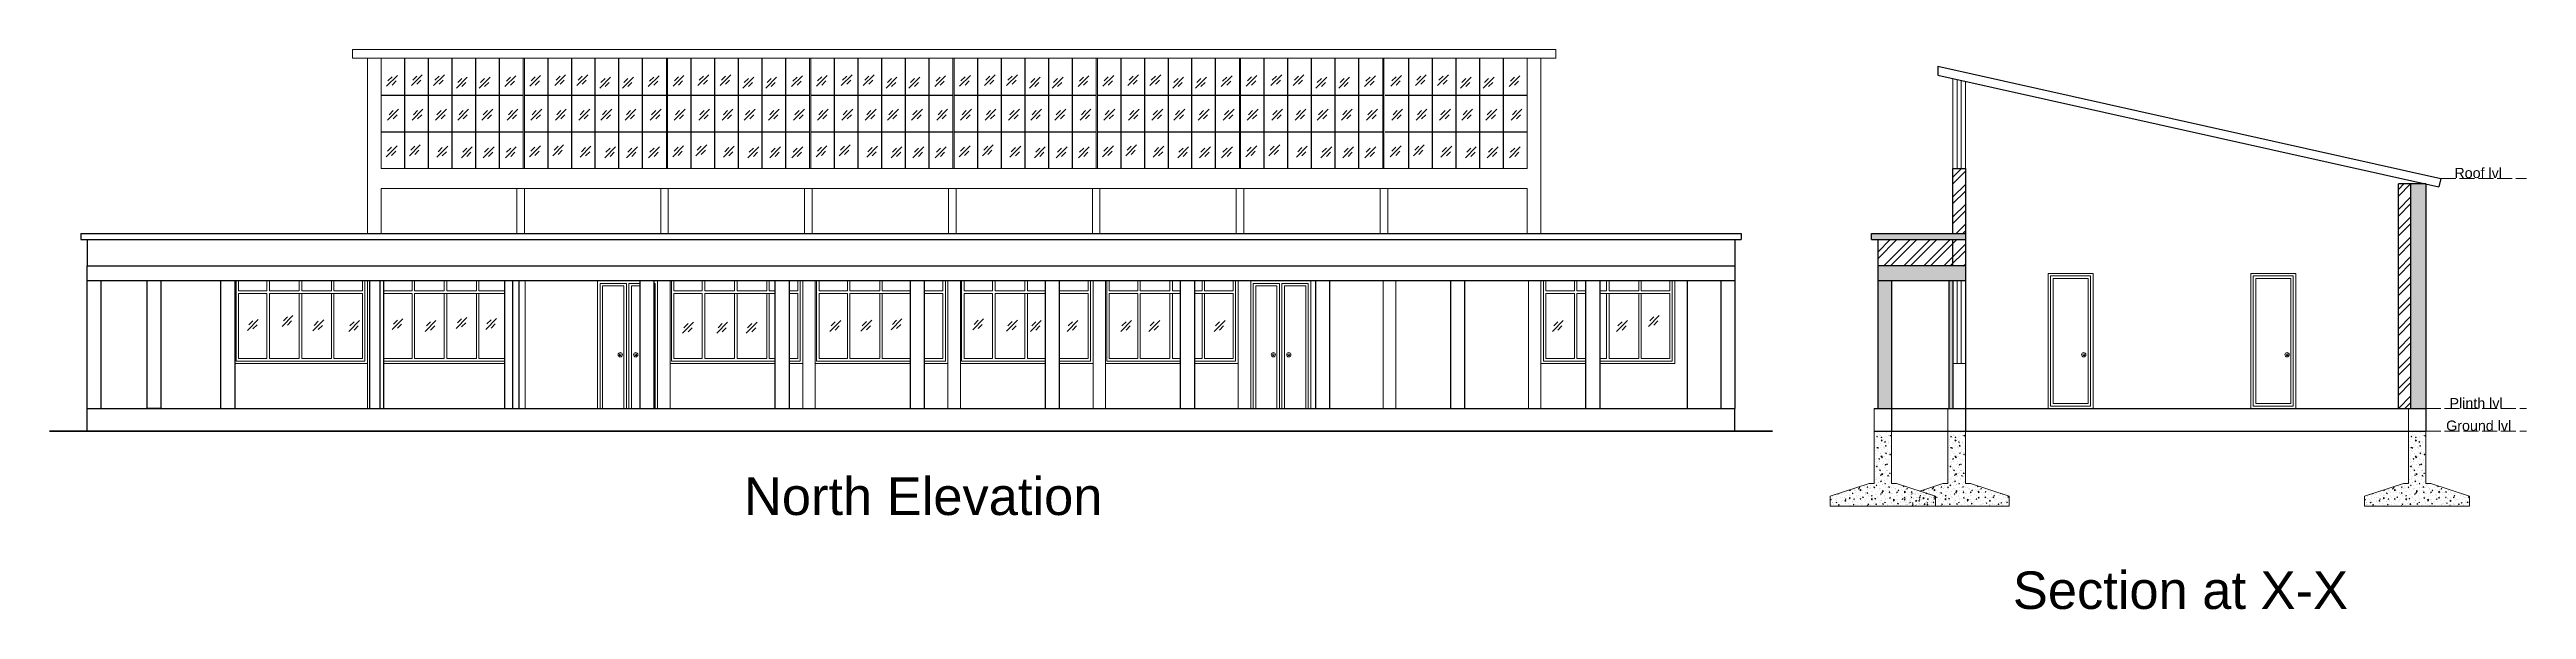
# Model space of a CAD drawing. Header units: inches. Extents: x -6800 to 96653, y -25814 to 17379.
# Drawn here: x 4091 to 6071, y -43 to 405 of the extents above; entities that cross this region are included whole.
import ezdxf

# ---------------------------------------------------------------- set-up
doc = ezdxf.new("R2010")
doc.units = ezdxf.units.IN
doc.header["$MEASUREMENT"] = 0
doc.linetypes.add('ACAD_ISO02W100', pattern=[15, 12, -3])
for name, color, linetype, lineweight in [('Col ele', 50, 'Continuous', 25), ('Const line', 131, 'Continuous', 5), ('Door ele', 20, 'Continuous', 15), ('ele back', 51, 'Continuous', 15), ('ele front', 30, 'Continuous', 30), ('Footing', 50, 'Continuous', 20), ('Glass Panal', 200, 'Continuous', 25), ('Ground level', 210, 'Continuous', 35), ('Hatch', 161, 'Continuous', 5), ('Opening elevation', 130, 'Continuous', 9), ('Sec line', 7, 'ACAD_ISO02W100', 13), ('slab', 130, 'Continuous', 15), ('text', 31, 'Continuous', 13), ('Win ele', 211, 'Continuous', 15)]:
    doc.layers.add(name, color=color, linetype=linetype, lineweight=lineweight)
doc.styles.get("Standard").update_dxf_attribs({"font": 'arial.ttf'})

msp = doc.modelspace()

# ---------------------------------------------------------------- texts
at = {"layer": 'text', "attachment_point": 1}
for s, width, gutter_width, insert, char_height in [('Roof lvl', 687.974, 3.46, (6013.2, 310.3), 8.17), ('Plinth lvl', 687.974, 3.46, (6009.3, 126.3), 8.17), ('Ground lvl', 687.974, 3.46, (6006.6, 108.3), 8.17), ('North Elevation', 1010.081, 5.07, (4646.1, 62.8), 30), ('Section at X-X', 1010.081, 5.07, (5660.3, -12.3), 30)]:
    msp.add_mtext_dynamic_manual_height_columns(s, width=width, gutter_width=gutter_width, heights=[0], dxfattribs=dict(at, insert=insert, char_height=char_height))

# ---------------------------------------------------------------- hatches: boundary and pattern name
h = msp.add_hatch()
h.set_pattern_fill('ANSI32', scale=30)
h.set_pattern_definition([(45, (-3043.238, 0), (-7.954951, 7.954951), []), (45, (-3037.935, 0), (-7.954951, 7.954951), [])])
h.paths.add_polyline_path([(5978.4, 297.4), (5968.4, 297.4), (5968.4, 117.9), (5978.4, 117.9)])
h.paths.add_polyline_path([(5622.4, 309.9), (5612.4, 309.9), (5612.4, 257.9), (5622.4, 257.9)])
h.paths.add_polyline_path([(5622.4, 252.9), (5612.4, 252.9), (5612.4, 231.9), (5622.4, 231.9)])
h.paths.add_polyline_path([(5612.4, 252.9), (5552.4, 252.9), (5552.4, 231.9), (5612.4, 231.9)])
at = {"layer": 'Col ele'}
h = msp.add_hatch(color=256, dxfattribs=at)
h.dxf.hatch_style = 1
h.paths.add_polyline_path([(5552.4, 117.9), (5563.4, 117.9), (5563.4, 219.9), (5552.4, 219.9)])
h.paths.add_polyline_path([(5978.4, 117.9), (5990.4, 117.9), (5990.4, 297.4), (5978.4, 297.4)])
h = msp.add_hatch(color=256, dxfattribs=at)
h.dxf.hatch_style = 1
h.paths.add_polyline_path([(5609.4, 117.9), (5612.4, 117.9), (5612.4, 219.9), (5609.4, 219.9)])
at = {"layer": 'slab'}
h = msp.add_hatch(color=256, dxfattribs=at)
h.dxf.hatch_style = 1
h.paths.add_polyline_path([(5552.4, 231.9), (5552.4, 219.9), (5622.4, 219.9), (5622.4, 231.9)])
h.paths.add_polyline_path([(5547.4, 257.9), (5547.4, 252.9), (5622.4, 252.9), (5622.4, 257.9)])

# ---------------------------------------------------------------- linework, layer by layer
for p, q in [((5600.4, 391.5), (6002.4, 301.9)), ((5600.4, 391.5), (5600.4, 384.3)), ((5600.4, 384.3), (6000.9, 295)), ((5612.4, 257.9), (5612.4, 309.9)), ((5612.4, 309.9), (5622.4, 309.9)), ((5622.4, 309.9), (5622.4, 99.9)), ((5968.4, 117.9), (5968.4, 297.4)), ((5990.4, 297.4), (5968.4, 297.4)), ((5978.4, 117.9), (5978.4, 297.4)), ((5990.4, 297.4), (5990.4, 99.9)), ((6002.4, 301.9), (6000.9, 295)), ((5547.4, 252.9), (5547.4, 257.9)), ((5547.4, 257.9), (5622.4, 257.9)), ((5547.4, 252.9), (5622.4, 252.9)), ((5552.4, 252.9), (5552.4, 117.9)), ((5612.4, 231.9), (5612.4, 252.9)), ((5622.4, 231.9), (5552.4, 231.9)), ((5622.4, 219.9), (5552.4, 219.9)), ((5563.4, 219.9), (5563.4, 99.9)), ((5612.4, 219.9), (5612.4, 117.9)), ((5549.4, 117.9), (5990.4, 117.9)), ((5549.4, 99.9), (5990.4, 99.9)), ((5557.3, 99.9), (5557.5, 99.9))]:
    msp.add_line(p, q)
at = {"transparency": 33554559}
for p, q in [((4355.1, 219.9), (4355.1, 117.9)), ((4461.1, 219.9), (4461.1, 117.9))]:
    msp.add_line(p, q, dxfattribs=at)
at = {"layer": 'Col ele'}
for q in [(5609.4, 219.9), (5612.4, 117.9)]:
    msp.add_line((5609.4, 117.9), q, dxfattribs=at)
for points in [[(4121.1, 117.9), (4121.1, 219.9)], [(4132.1, 219.9), (4132.1, 117.9)], [(4180.1, 219.9), (4180.1, 117.9), (4169.1, 117.9), (4169.1, 219.9)], [(4228.1, 117.9), (4228.1, 219.9)], [(4239.1, 219.9), (4239.1, 117.9)], [(4347.1, 117.9), (4347.1, 219.9)], [(4358.1, 219.9), (4358.1, 117.9)], [(4455.1, 117.9), (4455.1, 219.9)], [(4466.1, 219.9), (4466.1, 117.9)], [(4563.1, 117.9), (4563.1, 219.9)], [(4574.1, 219.9), (4574.1, 117.9)], [(4671.1, 117.9), (4671.1, 219.9)], [(4682.1, 219.9), (4682.1, 117.9)], [(4779.1, 117.9), (4779.1, 219.9)], [(4790.1, 219.9), (4790.1, 117.9)], [(4887.1, 117.9), (4887.1, 219.9)], [(4898.1, 219.9), (4898.1, 117.9)], [(4995.1, 117.9), (4995.1, 219.9)], [(5006.1, 219.9), (5006.1, 117.9)], [(5103.1, 117.9), (5103.1, 219.9)], [(5114.1, 219.9), (5114.1, 117.9)], [(5211.1, 117.9), (5211.1, 219.9)], [(5222.1, 219.9), (5222.1, 117.9)], [(5319.1, 117.9), (5319.1, 219.9)], [(5330.1, 219.9), (5330.1, 117.9)], [(5427.1, 117.9), (5427.1, 219.9)], [(5438.1, 219.9), (5438.1, 117.9)]]:
    msp.add_lwpolyline(points, dxfattribs=at)
at = {"layer": 'Const line', "transparency": 33554564}
for p, q in [((4358.1, 211.9), (4380.8, 211.9)), ((4358.1, 209.9), (4380.8, 209.9)), ((4382.8, 211.9), (4406.6, 211.9))]:
    msp.add_line(p, q, dxfattribs=at)
at = {"layer": 'Door ele', "transparency": 33554564}
for p, q in [((4529.1, 117.9), (4529.1, 219.9)), ((4531.1, 117.9), (4531.1, 217.9)), ((4531.1, 217.9), (4552.1, 217.9)), ((4552.1, 217.9), (4552.1, 117.9)), ((4554.1, 217.9), (4563.1, 217.9)), ((4554.1, 217.9), (4554.1, 117.9)), ((4575.1, 117.9), (4575.1, 217.9)), ((5053.1, 117.9), (5053.1, 217.9)), ((5053.1, 217.9), (5074.1, 217.9)), ((5074.1, 217.9), (5074.1, 117.9)), ((5076.1, 217.9), (5097.1, 217.9)), ((5076.1, 217.9), (5076.1, 117.9)), ((5097.1, 117.9), (5097.1, 217.9)), ((5099.1, 117.9), (5099.1, 219.9)), ((4533.1, 117.9), (4533.1, 215.9)), ((4533.1, 215.9), (4550.1, 215.9)), ((4550.1, 215.9), (4550.1, 117.9)), ((4556.1, 215.9), (4563.1, 215.9)), ((4556.1, 215.9), (4556.1, 117.9)), ((5055.1, 117.9), (5055.1, 215.9)), ((5055.1, 215.9), (5072.1, 215.9)), ((5072.1, 215.9), (5072.1, 117.9)), ((5078.1, 215.9), (5095.1, 215.9)), ((5078.1, 215.9), (5078.1, 117.9)), ((5095.1, 117.9), (5095.1, 215.9))]:
    msp.add_line(p, q, dxfattribs=at)
at = {"layer": 'Door ele'}
for p, q in [((4574.1, 217.9), (4575.1, 217.9)), ((5051.1, 117.9), (5051.1, 219.9)), ((5688.4, 225.9), (5724.4, 225.9)), ((5688.4, 117.9), (5688.4, 225.9)), ((5724.4, 225.9), (5724.4, 117.9)), ((5850.4, 225.9), (5886.4, 225.9)), ((5850.4, 117.9), (5850.4, 225.9)), ((5886.4, 225.9), (5886.4, 117.9))]:
    msp.add_line(p, q, dxfattribs=at)
at = {"layer": 'Door ele', "transparency": 33554559}
msp.add_line((4577.1, 117.9), (4577.1, 219.9), dxfattribs=at)
at = {"layer": 'Door ele'}
for points in [[(5690.4, 223.9), (5722.4, 223.9), (5722.4, 119.9), (5690.4, 119.9)], [(5692.4, 221.9), (5720.4, 221.9), (5720.4, 121.9), (5692.4, 121.9)], [(5852.4, 223.9), (5884.4, 223.9), (5884.4, 119.9), (5852.4, 119.9)], [(5854.4, 221.9), (5882.4, 221.9), (5882.4, 121.9), (5854.4, 121.9)]]:
    msp.add_lwpolyline(points, close=True, dxfattribs=at)
at = {"layer": 'Door ele', "transparency": 33554564}
for centre, radius in [((4547.2, 160.9), 1.71), ((4547.2, 160.9), 0.709), ((4559.6, 160.9), 1.71), ((4559.6, 160.9), 0.709), ((5069.2, 160.9), 1.71), ((5069.2, 160.9), 0.709), ((5081.6, 160.9), 1.71), ((5081.6, 160.9), 0.709), ((5717, 160.9), 1.71), ((5717, 160.9), 0.709), ((5879.5, 160.9), 1.71), ((5879.5, 160.9), 0.709)]:
    msp.add_circle(centre, radius, dxfattribs=at)
at = {"layer": 'ele back', "transparency": 33554641}
for p, q in [((4333.1, 404.9), (5295.1, 404.9)), ((4333.1, 404.9), (4333.1, 397.9)), ((4333.1, 397.9), (5295.1, 397.9)), ((4345.1, 397.9), (4345.1, 257.9)), ((4356.1, 397.9), (4356.1, 309.9)), ((4469.6, 309.9), (4469.6, 397.9)), ((4470.6, 309.9), (4470.6, 397.9)), ((4584.1, 309.9), (4584.1, 397.9)), ((4585.1, 309.9), (4585.1, 397.9)), ((4698.6, 309.9), (4698.6, 397.9)), ((4699.6, 309.9), (4699.6, 397.9)), ((4813.1, 309.9), (4813.1, 397.9)), ((4814.1, 309.9), (4814.1, 397.9)), ((4927.6, 309.9), (4927.6, 397.9)), ((4928.6, 309.9), (4928.6, 397.9)), ((5042.1, 309.9), (5042.1, 397.9)), ((5043.1, 309.9), (5043.1, 397.9)), ((5156.6, 309.9), (5156.6, 397.9)), ((5157.6, 309.9), (5157.6, 397.9)), ((5272.1, 397.9), (5272.1, 309.9)), ((5283.1, 397.9), (5283.1, 257.9)), ((5295.1, 404.9), (5295.1, 397.9)), ((4356.1, 309.9), (4469.6, 309.9)), ((4469.6, 309.9), (5272.1, 309.9)), ((4356.1, 293.9), (5272.1, 293.9)), ((4356.1, 293.9), (4356.1, 257.9)), ((4464.6, 293.9), (4464.6, 257.9)), ((4470.6, 293.9), (4470.6, 257.9)), ((4579.6, 293.9), (4579.6, 257.9)), ((4585.6, 293.9), (4585.6, 257.9)), ((4694.6, 293.9), (4694.6, 257.9)), ((4700.6, 293.9), (4700.6, 257.9)), ((4809.6, 293.9), (4809.6, 257.9)), ((4815.6, 293.9), (4815.6, 257.9)), ((4924.6, 293.9), (4924.6, 257.9)), ((4930.6, 293.9), (4930.6, 257.9)), ((5039.6, 293.9), (5039.6, 257.9)), ((5045.6, 293.9), (5045.6, 257.9)), ((5154.6, 293.9), (5154.6, 257.9)), ((5160.6, 293.9), (5160.6, 257.9)), ((5272.1, 293.9), (5272.1, 257.9))]:
    msp.add_line(p, q, dxfattribs=at)
at = {"layer": 'ele front', "transparency": 33554687}
for p, q in [((4116.1, 257.9), (4116.1, 252.9)), ((4116.1, 257.9), (5443.1, 257.9)), ((5443.1, 257.9), (5443.1, 252.9)), ((4116.1, 252.9), (5443.1, 252.9)), ((4121.1, 252.9), (4121.1, 231.9)), ((5438.1, 252.9), (5438.1, 231.9)), ((5400.1, 219.9), (5400.1, 117.9)), ((4121.1, 117.9), (5438.1, 117.9)), ((4121.1, 99.9), (4121.1, 117.9)), ((5438.1, 99.9), (5438.1, 117.9))]:
    msp.add_line(p, q, dxfattribs=at)
msp.add_lwpolyline([(4121.1, 231.9), (5438.1, 231.9), (5438.1, 219.9), (4121.1, 219.9)], close=True, dxfattribs=at)
at = {"layer": 'Footing'}
for p, q in [((5549.4, 117.9), (5549.4, 57.9)), ((5563.4, 57.9), (5563.4, 117.9)), ((5608.4, 117.9), (5608.4, 57.9)), ((5622.4, 57.9), (5622.4, 117.9)), ((5976.4, 117.9), (5976.4, 57.9)), ((5990.4, 57.9), (5990.4, 117.9)), ((5545.4, 57.9), (5514.4, 47.9)), ((5514.4, 47.9), (5514.4, 39.9)), ((5514.4, 39.9), (5598.4, 39.9)), ((5549.4, 57.9), (5545.4, 57.9)), ((5567.4, 57.9), (5563.4, 57.9)), ((5598.4, 47.9), (5567.4, 57.9)), ((5573.4, 39.9), (5657.4, 39.9)), ((5604.4, 57.9), (5585.9, 51.9)), ((5598.4, 39.9), (5598.4, 47.9)), ((5608.4, 57.9), (5604.4, 57.9)), ((5626.4, 57.9), (5622.4, 57.9)), ((5657.4, 47.9), (5626.4, 57.9)), ((5657.4, 39.9), (5657.4, 47.9)), ((5972.4, 57.9), (5941.4, 47.9)), ((5941.4, 47.9), (5941.4, 39.9)), ((5941.4, 39.9), (6025.4, 39.9)), ((5976.4, 57.9), (5972.4, 57.9)), ((5994.4, 57.9), (5990.4, 57.9)), ((6025.4, 47.9), (5994.4, 57.9)), ((6025.4, 39.9), (6025.4, 47.9))]:
    msp.add_line(p, q, dxfattribs=at)
at = {"layer": 'Glass Panal', "transparency": 33554628}
for p, q in [((4375, 309.9), (4375, 397.9)), ((4393.9, 309.9), (4393.9, 397.9)), ((4412.8, 309.9), (4412.8, 397.9)), ((4431.7, 309.9), (4431.7, 397.9)), ((4450.6, 309.9), (4450.6, 397.9)), ((4489.5, 309.9), (4489.5, 397.9)), ((4508.4, 309.9), (4508.4, 397.9)), ((4527.3, 309.9), (4527.3, 397.9)), ((4546.2, 309.9), (4546.2, 397.9)), ((4565.1, 309.9), (4565.1, 397.9)), ((4604, 309.9), (4604, 397.9)), ((4622.9, 309.9), (4622.9, 397.9)), ((4641.8, 309.9), (4641.8, 397.9)), ((4660.7, 309.9), (4660.7, 397.9)), ((4679.6, 309.9), (4679.6, 397.9)), ((4718.5, 309.9), (4718.5, 397.9)), ((4737.4, 309.9), (4737.4, 397.9)), ((4756.3, 309.9), (4756.3, 397.9)), ((4775.2, 309.9), (4775.2, 397.9)), ((4794.1, 309.9), (4794.1, 397.9)), ((4833, 309.9), (4833, 397.9)), ((4851.9, 309.9), (4851.9, 397.9)), ((4870.8, 309.9), (4870.8, 397.9)), ((4889.7, 309.9), (4889.7, 397.9)), ((4908.6, 309.9), (4908.6, 397.9)), ((4947.5, 309.9), (4947.5, 397.9)), ((4966.4, 309.9), (4966.4, 397.9)), ((4985.3, 309.9), (4985.3, 397.9)), ((5004.2, 309.9), (5004.2, 397.9)), ((5023.1, 309.9), (5023.1, 397.9)), ((5062, 309.9), (5062, 397.9)), ((5080.9, 309.9), (5080.9, 397.9)), ((5099.8, 309.9), (5099.8, 397.9)), ((5118.7, 309.9), (5118.7, 397.9)), ((5137.6, 309.9), (5137.6, 397.9)), ((5177.5, 309.9), (5177.5, 397.9)), ((5196.4, 309.9), (5196.4, 397.9)), ((5215.3, 309.9), (5215.3, 397.9)), ((5234.2, 309.9), (5234.2, 397.9)), ((5253.1, 309.9), (5253.1, 397.9)), ((4356.1, 368.5), (4469.6, 368.5)), ((4470.6, 368.5), (4584.1, 368.5)), ((4585.1, 368.5), (4698.6, 368.5)), ((4699.6, 368.5), (4813.1, 368.5)), ((4814.1, 368.5), (4927.6, 368.5)), ((4928.6, 368.5), (5042.1, 368.5)), ((5043.1, 368.5), (5156.6, 368.5)), ((5158.6, 368.5), (5272.1, 368.5)), ((4356.1, 339.2), (4469.6, 339.2)), ((4470.6, 339.2), (4584.1, 339.2)), ((4585.1, 339.2), (4698.6, 339.2)), ((4699.6, 339.2), (4813.1, 339.2)), ((4814.1, 339.2), (4927.6, 339.2)), ((4928.6, 339.2), (5042.1, 339.2)), ((5043.1, 339.2), (5156.6, 339.2)), ((5158.6, 339.2), (5272.1, 339.2))]:
    msp.add_line(p, q, dxfattribs=at)
at = {"layer": 'Ground level'}
msp.add_line((5468.1, 99.9), (4091.1, 99.9), dxfattribs=at)
at = {"layer": 'Hatch', "linetype": 'Continuous', "transparency": 33554579}
for p, q in [((5552.4, 99), (5552.4, 99)), ((5557.2, 99.4), (5557.2, 99.4)), ((5557.3, 99.7), (5557.3, 99.9)), ((5557.3, 99.7), (5557.5, 99.9)), ((5559.4, 99), (5559.4, 99)), ((5562, 99.8), (5562, 99.8)), ((5562.5, 99.5), (5562.5, 99.5)), ((5611.4, 99), (5611.4, 99)), ((5616.2, 99.4), (5616.2, 99.4)), ((5616.3, 99.7), (5616.3, 99.9)), ((5616.3, 99.7), (5616.5, 99.9)), ((5618.4, 99), (5618.4, 99)), ((5621, 99.8), (5621, 99.8)), ((5621.5, 99.5), (5621.5, 99.5)), ((5979.4, 99), (5979.4, 99)), ((5984.2, 99.4), (5984.2, 99.4)), ((5984.3, 99.7), (5984.3, 99.9)), ((5984.3, 99.7), (5984.5, 99.9)), ((5986.4, 99), (5986.4, 99)), ((5989, 99.8), (5989, 99.8)), ((5989.5, 99.5), (5989.5, 99.5)), ((5549.4, 89.3), (5549.4, 89.3)), ((5550, 86.7), (5550, 86.7)), ((5550.3, 84.7), (5550.3, 84.7)), ((5550.4, 91.5), (5550.4, 91.5)), ((5550.7, 88.6), (5550.7, 88.6)), ((5550.9, 93.3), (5550.9, 93.3)), ((5550.9, 82.1), (5550.9, 82.1)), ((5551.3, 80), (5551.3, 80)), ((5551.5, 86.4), (5551.8, 87.1)), ((5551.5, 86.4), (5552.1, 86.5)), ((5551.8, 95.1), (5551.7, 95.8)), ((5552.2, 95.5), (5551.7, 95.8)), ((5551.8, 95.1), (5552.2, 95.5)), ((5552.1, 86.5), (5551.8, 87.1)), ((5552.3, 84.3), (5552.3, 84.3)), ((5552.4, 97.2), (5552.4, 97.2)), ((5552.6, 86.1), (5552.5, 86.9)), ((5553, 86.5), (5552.5, 86.9)), ((5552.6, 86.1), (5553, 86.5)), ((5552.9, 83.6), (5552.9, 83.6)), ((5553.1, 90.9), (5553.1, 90.9)), ((5553.2, 89.2), (5553.2, 89.2)), ((5553.3, 94.4), (5553.3, 94.4)), ((5553.8, 96.3), (5553.8, 96.3)), ((5554, 97.5), (5554, 97.5)), ((5554.2, 89.7), (5554.2, 89.7)), ((5554.2, 82.3), (5554.2, 82.3)), ((5554.3, 87), (5554.3, 87)), ((5554.5, 81.8), (5554.5, 81.8)), ((5554.7, 92.3), (5554.7, 92.3)), ((5554.8, 96.4), (5554.8, 96.4)), ((5554.9, 79.6), (5555.2, 80.2)), ((5554.9, 79.6), (5555.5, 79.7)), ((5555.1, 94.6), (5555.4, 95.3)), ((5555.1, 94.6), (5555.7, 94.7)), ((5555.1, 85.1), (5555.1, 85.1)), ((5555.2, 91.9), (5555.2, 93)), ((5555.9, 92.4), (5555.2, 93)), ((5555.2, 91.9), (5555.9, 92.4)), ((5555.5, 79.7), (5555.2, 80.2)), ((5555.7, 94.7), (5555.4, 95.3)), ((5555.4, 88.5), (5555.4, 88.5)), ((5555.5, 78.4), (5555.5, 79.5)), ((5556.2, 78.9), (5555.5, 79.5)), ((5555.8, 91.7), (5555.8, 91.7)), ((5556.1, 80.4), (5556.1, 80.4)), ((5556.3, 95), (5556.3, 95)), ((5556.7, 87.1), (5556.7, 87.1)), ((5556.8, 87.3), (5556.8, 87.3)), ((5556.8, 79.4), (5556.8, 79.4)), ((5557.1, 92.8), (5557.1, 92.8)), ((5557.6, 87.1), (5557.6, 87.1)), ((5557.6, 82.4), (5557.6, 82.4)), ((5557.6, 79.2), (5557.6, 79.2)), ((5557.7, 86), (5557.7, 86)), ((5557.8, 91.8), (5557.8, 91.8)), ((5558.1, 90.8), (5558, 91.5)), ((5558.5, 91.1), (5558, 91.5)), ((5558.1, 94.8), (5558.1, 94.8)), ((5558.1, 90.8), (5558.5, 91.1)), ((5558.5, 92.6), (5558.5, 92.6)), ((5558.6, 95.9), (5558.6, 95.9)), ((5558.5, 87.8), (5558.9, 88.5)), ((5558.5, 87.8), (5559.1, 87.9)), ((5558.9, 81.8), (5558.8, 82.5)), ((5559.3, 82.2), (5558.8, 82.5)), ((5559.1, 87.9), (5558.9, 88.5)), ((5558.9, 81.8), (5559.3, 82.2)), ((5559, 90.1), (5559, 90.1)), ((5559.1, 82.3), (5559.1, 82.3)), ((5559.3, 82.5), (5559.3, 82.5)), ((5559.9, 85.5), (5559.9, 85.5)), ((5559.9, 83.6), (5559.9, 83.6)), ((5560.8, 90.9), (5560.8, 90.9)), ((5560.8, 90.1), (5560.8, 90.1)), ((5560.9, 80.8), (5560.9, 80.8)), ((5561, 96.4), (5561, 96.4)), ((5561, 91.9), (5561, 91.9)), ((5561.2, 96.6), (5561.2, 96.6)), ((5561.5, 82.8), (5561.5, 82.8)), ((5561.7, 96.6), (5561.7, 96.6)), ((5562, 80.9), (5562.3, 81.6)), ((5562, 80.9), (5562.5, 81)), ((5562.2, 96), (5562.5, 96.7)), ((5562.2, 96), (5562.8, 96.1)), ((5562.2, 81.1), (5562.2, 81.1)), ((5562.5, 81), (5562.3, 81.6)), ((5562.8, 96.1), (5562.5, 96.7)), ((5562.8, 87.3), (5562.8, 87.3)), ((5562.9, 95.2), (5562.9, 95.2)), ((5563, 85.9), (5563, 85.9)), ((5563.1, 87.7), (5563.1, 87.7)), ((5608.4, 89.3), (5608.4, 89.3)), ((5609, 86.7), (5609, 86.7)), ((5609.3, 84.7), (5609.3, 84.7)), ((5609.4, 91.5), (5609.4, 91.5)), ((5609.7, 88.6), (5609.7, 88.6)), ((5609.9, 93.3), (5609.9, 93.3)), ((5609.9, 82.1), (5609.9, 82.1)), ((5610.3, 80), (5610.3, 80)), ((5610.5, 86.4), (5610.8, 87.1)), ((5610.5, 86.4), (5611.1, 86.5)), ((5610.8, 95.1), (5610.7, 95.8)), ((5611.2, 95.5), (5610.7, 95.8)), ((5610.8, 95.1), (5611.2, 95.5)), ((5611.1, 86.5), (5610.8, 87.1)), ((5611.3, 84.3), (5611.3, 84.3)), ((5611.4, 97.2), (5611.4, 97.2)), ((5611.6, 86.1), (5611.5, 86.9)), ((5612, 86.5), (5611.5, 86.9)), ((5611.6, 86.1), (5612, 86.5)), ((5611.9, 83.6), (5611.9, 83.6)), ((5612.1, 90.9), (5612.1, 90.9)), ((5612.2, 89.2), (5612.2, 89.2)), ((5612.3, 94.4), (5612.3, 94.4)), ((5612.8, 96.3), (5612.8, 96.3)), ((5613, 97.5), (5613, 97.5)), ((5613.2, 89.7), (5613.2, 89.7)), ((5613.2, 82.3), (5613.2, 82.3)), ((5613.3, 87), (5613.3, 87)), ((5613.5, 81.8), (5613.5, 81.8)), ((5613.7, 92.3), (5613.7, 92.3)), ((5613.8, 96.4), (5613.8, 96.4)), ((5613.9, 79.6), (5614.2, 80.2)), ((5613.9, 79.6), (5614.5, 79.7)), ((5614.1, 94.6), (5614.4, 95.3)), ((5614.1, 94.6), (5614.7, 94.7)), ((5614.1, 85.1), (5614.1, 85.1)), ((5614.2, 91.9), (5614.2, 93)), ((5614.9, 92.4), (5614.2, 93)), ((5614.2, 91.9), (5614.9, 92.4)), ((5614.5, 79.7), (5614.2, 80.2)), ((5614.7, 94.7), (5614.4, 95.3)), ((5614.4, 88.5), (5614.4, 88.5)), ((5614.5, 78.4), (5614.5, 79.5)), ((5615.2, 78.9), (5614.5, 79.5)), ((5614.8, 91.7), (5614.8, 91.7)), ((5615.1, 80.4), (5615.1, 80.4)), ((5615.3, 95), (5615.3, 95)), ((5615.7, 87.1), (5615.7, 87.1)), ((5615.8, 87.3), (5615.8, 87.3)), ((5615.8, 79.4), (5615.8, 79.4)), ((5616.1, 92.8), (5616.1, 92.8)), ((5616.6, 87.1), (5616.6, 87.1)), ((5616.6, 82.4), (5616.6, 82.4)), ((5616.6, 79.2), (5616.6, 79.2)), ((5616.7, 86), (5616.7, 86)), ((5616.8, 91.8), (5616.8, 91.8)), ((5617.1, 90.8), (5617, 91.5)), ((5617.5, 91.1), (5617, 91.5)), ((5617.1, 94.8), (5617.1, 94.8)), ((5617.1, 90.8), (5617.5, 91.1)), ((5617.5, 92.6), (5617.5, 92.6)), ((5617.6, 95.9), (5617.6, 95.9)), ((5617.5, 87.8), (5617.9, 88.5)), ((5617.5, 87.8), (5618.1, 87.9)), ((5617.9, 81.8), (5617.8, 82.5)), ((5618.3, 82.2), (5617.8, 82.5)), ((5618.1, 87.9), (5617.9, 88.5)), ((5617.9, 81.8), (5618.3, 82.2)), ((5618, 90.1), (5618, 90.1)), ((5618.1, 82.3), (5618.1, 82.3)), ((5618.3, 82.5), (5618.3, 82.5)), ((5618.9, 85.5), (5618.9, 85.5)), ((5618.9, 83.6), (5618.9, 83.6)), ((5619.8, 90.9), (5619.8, 90.9)), ((5619.8, 90.1), (5619.8, 90.1)), ((5619.9, 80.8), (5619.9, 80.8)), ((5620, 96.4), (5620, 96.4)), ((5620, 91.9), (5620, 91.9)), ((5620.2, 96.6), (5620.2, 96.6)), ((5620.5, 82.8), (5620.5, 82.8)), ((5620.7, 96.6), (5620.7, 96.6)), ((5621, 80.9), (5621.3, 81.6)), ((5621, 80.9), (5621.5, 81)), ((5621.2, 96), (5621.5, 96.7)), ((5621.2, 96), (5621.8, 96.1)), ((5621.2, 81.1), (5621.2, 81.1)), ((5621.5, 81), (5621.3, 81.6)), ((5621.8, 96.1), (5621.5, 96.7)), ((5621.8, 87.3), (5621.8, 87.3)), ((5621.9, 95.2), (5621.9, 95.2)), ((5622, 85.9), (5622, 85.9)), ((5622.1, 87.7), (5622.1, 87.7)), ((5976.4, 89.3), (5976.4, 89.3)), ((5977, 86.7), (5977, 86.7)), ((5977.3, 84.7), (5977.3, 84.7)), ((5977.4, 91.5), (5977.4, 91.5)), ((5977.7, 88.6), (5977.7, 88.6)), ((5977.9, 93.3), (5977.9, 93.3)), ((5977.9, 82.1), (5977.9, 82.1)), ((5978.3, 80), (5978.3, 80)), ((5978.5, 86.4), (5978.8, 87.1)), ((5978.5, 86.4), (5979.1, 86.5)), ((5978.8, 95.1), (5978.7, 95.8)), ((5979.2, 95.5), (5978.7, 95.8)), ((5978.8, 95.1), (5979.2, 95.5)), ((5979.1, 86.5), (5978.8, 87.1)), ((5979.3, 84.3), (5979.3, 84.3)), ((5979.4, 97.2), (5979.4, 97.2)), ((5979.6, 86.1), (5979.5, 86.9)), ((5980, 86.5), (5979.5, 86.9)), ((5979.6, 86.1), (5980, 86.5)), ((5979.9, 83.6), (5979.9, 83.6)), ((5980.1, 90.9), (5980.1, 90.9)), ((5980.2, 89.2), (5980.2, 89.2)), ((5980.3, 94.4), (5980.3, 94.4)), ((5980.8, 96.3), (5980.8, 96.3)), ((5981, 97.5), (5981, 97.5)), ((5981.2, 89.7), (5981.2, 89.7)), ((5981.2, 82.3), (5981.2, 82.3)), ((5981.3, 87), (5981.3, 87)), ((5981.5, 81.8), (5981.5, 81.8)), ((5981.7, 92.3), (5981.7, 92.3)), ((5981.8, 96.4), (5981.8, 96.4)), ((5981.9, 79.6), (5982.2, 80.2)), ((5981.9, 79.6), (5982.5, 79.7)), ((5982.1, 94.6), (5982.4, 95.3)), ((5982.1, 94.6), (5982.7, 94.7)), ((5982.1, 85.1), (5982.1, 85.1)), ((5982.2, 91.9), (5982.2, 93)), ((5982.9, 92.4), (5982.2, 93)), ((5982.2, 91.9), (5982.9, 92.4)), ((5982.5, 79.7), (5982.2, 80.2)), ((5982.7, 94.7), (5982.4, 95.3)), ((5982.4, 88.5), (5982.4, 88.5)), ((5982.5, 78.4), (5982.5, 79.5)), ((5983.2, 78.9), (5982.5, 79.5)), ((5982.8, 91.7), (5982.8, 91.7)), ((5983.1, 80.4), (5983.1, 80.4)), ((5983.3, 95), (5983.3, 95)), ((5983.7, 87.1), (5983.7, 87.1)), ((5983.8, 87.3), (5983.8, 87.3)), ((5983.8, 79.4), (5983.8, 79.4)), ((5984.1, 92.8), (5984.1, 92.8)), ((5984.6, 87.1), (5984.6, 87.1)), ((5984.6, 82.4), (5984.6, 82.4)), ((5984.6, 79.2), (5984.6, 79.2)), ((5984.7, 86), (5984.7, 86)), ((5984.8, 91.8), (5984.8, 91.8)), ((5985.1, 90.8), (5985, 91.5)), ((5985.5, 91.1), (5985, 91.5)), ((5985.1, 94.8), (5985.1, 94.8)), ((5985.1, 90.8), (5985.5, 91.1)), ((5985.5, 92.6), (5985.5, 92.6)), ((5985.6, 95.9), (5985.6, 95.9)), ((5985.5, 87.8), (5985.9, 88.5)), ((5985.5, 87.8), (5986.1, 87.9)), ((5985.9, 81.8), (5985.8, 82.5)), ((5986.3, 82.2), (5985.8, 82.5)), ((5986.1, 87.9), (5985.9, 88.5)), ((5985.9, 81.8), (5986.3, 82.2)), ((5986, 90.1), (5986, 90.1)), ((5986.1, 82.3), (5986.1, 82.3)), ((5986.3, 82.5), (5986.3, 82.5)), ((5986.9, 85.5), (5986.9, 85.5)), ((5986.9, 83.6), (5986.9, 83.6)), ((5987.8, 90.9), (5987.8, 90.9)), ((5987.8, 90.1), (5987.8, 90.1)), ((5987.9, 80.8), (5987.9, 80.8)), ((5988, 96.4), (5988, 96.4)), ((5988, 91.9), (5988, 91.9)), ((5988.2, 96.6), (5988.2, 96.6)), ((5988.5, 82.8), (5988.5, 82.8)), ((5988.7, 96.6), (5988.7, 96.6)), ((5989, 80.9), (5989.3, 81.6)), ((5989, 80.9), (5989.5, 81)), ((5989.2, 96), (5989.5, 96.7)), ((5989.2, 96), (5989.8, 96.1)), ((5989.2, 81.1), (5989.2, 81.1)), ((5989.5, 81), (5989.3, 81.6)), ((5989.8, 96.1), (5989.5, 96.7)), ((5989.8, 87.3), (5989.8, 87.3)), ((5989.9, 95.2), (5989.9, 95.2)), ((5990, 85.9), (5990, 85.9)), ((5990.1, 87.7), (5990.1, 87.7)), ((5549.5, 66.4), (5549.5, 66.4)), ((5549.7, 72), (5549.7, 72)), ((5549.7, 64.6), (5549.7, 64.6)), ((5549.9, 72.4), (5549.9, 72.4)), ((5550.2, 61.1), (5550.2, 61.1)), ((5550.6, 71.2), (5550.6, 71.2)), ((5550.8, 77.4), (5550.8, 77.4)), ((5550.8, 67.7), (5550.8, 67.7)), ((5551.2, 75), (5551.2, 75)), ((5551.2, 71.3), (5551.5, 72)), ((5551.2, 71.3), (5551.8, 71.4)), ((5551.4, 77.8), (5551.4, 77.8)), ((5551.8, 71.4), (5551.5, 72)), ((5551.7, 63.1), (5551.7, 63.1)), ((5551.7, 61.4), (5551.7, 61.4)), ((5551.9, 62.1), (5551.9, 62.1)), ((5552.2, 75.4), (5552.2, 75.4)), ((5552.5, 72.8), (5552.5, 72.8)), ((5552.8, 68.8), (5552.8, 68.8)), ((5553, 63.5), (5553, 63.5)), ((5553.1, 70.7), (5553.1, 70.7)), ((5553.4, 77.2), (5553.3, 77.9)), ((5553.8, 77.5), (5553.3, 77.9)), ((5553.4, 77.2), (5553.8, 77.5)), ((5553.4, 70), (5553.4, 70)), ((5553.7, 75.6), (5553.7, 75.6)), ((5553.7, 75.3), (5553.7, 75.3)), ((5554.1, 68.2), (5554.1, 68.9)), ((5554.6, 68.6), (5554.1, 68.9)), ((5554.1, 68.2), (5554.6, 68.6)), ((5554.1, 66.1), (5554.1, 66.1)), ((5554.1, 62), (5554.1, 62)), ((5554.2, 59.7), (5554.2, 59.7)), ((5554.6, 64.5), (5554.9, 65.2)), ((5554.6, 64.5), (5555.2, 64.6)), ((5555.2, 64.6), (5554.9, 65.2)), ((5554.9, 59.2), (5554.9, 60)), ((5555.4, 59.6), (5554.9, 60)), ((5554.9, 59.2), (5555.4, 59.6)), ((5555, 61.4), (5555, 61.4)), ((5555.1, 78.6), (5555.1, 78.6)), ((5555.1, 66.3), (5555.1, 66.3)), ((5555.5, 78.4), (5556.2, 78.9)), ((5555.6, 65), (5555.6, 65)), ((5555.8, 64.9), (5555.7, 66)), ((5556.5, 65.4), (5555.7, 66)), ((5555.8, 64.9), (5556.5, 65.4)), ((5555.9, 77.7), (5555.9, 77.7)), ((5556, 72.9), (5556, 72.9)), ((5556.3, 63.6), (5556.3, 63.6)), ((5556.4, 68.3), (5556.4, 68.3)), ((5557, 75.8), (5557, 75.8)), ((5557.3, 73.6), (5557.3, 73.6)), ((5557.4, 63.9), (5557.4, 63.9)), ((5557.8, 60), (5557.8, 60)), ((5557.9, 71.1), (5557.9, 71.1)), ((5558.1, 65.6), (5558.1, 65.6)), ((5558.2, 70.5), (5558.2, 70.5)), ((5558.3, 72.7), (5558.6, 73.4)), ((5558.3, 72.7), (5558.9, 72.8)), ((5558.5, 77.8), (5558.5, 77.8)), ((5558.9, 72.8), (5558.6, 73.4)), ((5558.9, 66.5), (5558.9, 66.5)), ((5559.1, 76.9), (5559.1, 76.9)), ((5559.5, 73.1), (5559.5, 73.1)), ((5559.7, 72.8), (5559.6, 73.6)), ((5560.1, 73.2), (5559.6, 73.6)), ((5559.6, 68.7), (5559.6, 68.7)), ((5559.6, 61.5), (5559.6, 61.5)), ((5559.7, 72.8), (5560.1, 73.2)), ((5559.7, 68.5), (5559.7, 68.5)), ((5559.8, 61.8), (5559.8, 61.8)), ((5559.9, 73.2), (5559.9, 73.2)), ((5560.4, 68.5), (5560.4, 68.5)), ((5560.4, 63.9), (5560.4, 64.6)), ((5560.9, 64.2), (5560.4, 64.6)), ((5560.4, 63.9), (5560.9, 64.2)), ((5560.5, 68), (5560.5, 68)), ((5561.3, 77.3), (5561.3, 77.3)), ((5561.3, 74.5), (5561.3, 74.5)), ((5561.3, 63.8), (5561.3, 63.8)), ((5561.5, 63.9), (5561.5, 63.9)), ((5561.7, 65.9), (5562, 66.5)), ((5561.7, 65.9), (5562.3, 66)), ((5561.8, 76.2), (5561.8, 76.2)), ((5561.8, 63.7), (5561.8, 63.7)), ((5562, 69.2), (5562, 69.2)), ((5562.3, 66), (5562, 66.5)), ((5562.7, 71.5), (5562.7, 71.5)), ((5562.8, 65.6), (5562.8, 65.6)), ((5563.1, 73.3), (5563.1, 73.3)), ((5563.3, 78), (5563.3, 78)), ((5608.5, 66.4), (5608.5, 66.4)), ((5608.7, 72), (5608.7, 72)), ((5608.7, 64.6), (5608.7, 64.6)), ((5608.9, 72.4), (5608.9, 72.4)), ((5609.2, 61.1), (5609.2, 61.1)), ((5609.6, 71.2), (5609.6, 71.2)), ((5609.8, 77.4), (5609.8, 77.4)), ((5609.8, 67.7), (5609.8, 67.7)), ((5610.2, 75), (5610.2, 75)), ((5610.2, 71.3), (5610.5, 72)), ((5610.2, 71.3), (5610.8, 71.4)), ((5610.4, 77.8), (5610.4, 77.8)), ((5610.8, 71.4), (5610.5, 72)), ((5610.7, 63.1), (5610.7, 63.1)), ((5610.7, 61.4), (5610.7, 61.4)), ((5610.9, 62.1), (5610.9, 62.1)), ((5611.2, 75.4), (5611.2, 75.4)), ((5611.5, 72.8), (5611.5, 72.8)), ((5611.8, 68.8), (5611.8, 68.8)), ((5612, 63.5), (5612, 63.5)), ((5612.1, 70.7), (5612.1, 70.7)), ((5612.4, 77.2), (5612.3, 77.9)), ((5612.8, 77.5), (5612.3, 77.9)), ((5612.4, 77.2), (5612.8, 77.5)), ((5612.4, 70), (5612.4, 70)), ((5612.7, 75.6), (5612.7, 75.6)), ((5612.7, 75.3), (5612.7, 75.3)), ((5613.1, 68.2), (5613.1, 68.9)), ((5613.6, 68.6), (5613.1, 68.9)), ((5613.1, 68.2), (5613.6, 68.6)), ((5613.1, 66.1), (5613.1, 66.1)), ((5613.1, 62), (5613.1, 62)), ((5613.2, 59.7), (5613.2, 59.7)), ((5613.6, 64.5), (5613.9, 65.2)), ((5613.6, 64.5), (5614.2, 64.6)), ((5614.2, 64.6), (5613.9, 65.2)), ((5613.9, 59.2), (5613.9, 60)), ((5614.4, 59.6), (5613.9, 60)), ((5613.9, 59.2), (5614.4, 59.6)), ((5614, 61.4), (5614, 61.4)), ((5614.1, 78.6), (5614.1, 78.6)), ((5614.1, 66.3), (5614.1, 66.3)), ((5614.5, 78.4), (5615.2, 78.9)), ((5614.6, 65), (5614.6, 65)), ((5614.8, 64.9), (5614.7, 66)), ((5615.5, 65.4), (5614.7, 66)), ((5614.8, 64.9), (5615.5, 65.4)), ((5614.9, 77.7), (5614.9, 77.7)), ((5615, 72.9), (5615, 72.9)), ((5615.3, 63.6), (5615.3, 63.6)), ((5615.4, 68.3), (5615.4, 68.3)), ((5616, 75.8), (5616, 75.8)), ((5616.3, 73.6), (5616.3, 73.6)), ((5616.4, 63.9), (5616.4, 63.9)), ((5616.8, 60), (5616.8, 60)), ((5616.9, 71.1), (5616.9, 71.1)), ((5617.1, 65.6), (5617.1, 65.6)), ((5617.2, 70.5), (5617.2, 70.5)), ((5617.3, 72.7), (5617.6, 73.4)), ((5617.3, 72.7), (5617.9, 72.8)), ((5617.5, 77.8), (5617.5, 77.8)), ((5617.9, 72.8), (5617.6, 73.4)), ((5617.9, 66.5), (5617.9, 66.5)), ((5618.1, 76.9), (5618.1, 76.9)), ((5618.5, 73.1), (5618.5, 73.1)), ((5618.7, 72.8), (5618.6, 73.6)), ((5619.1, 73.2), (5618.6, 73.6)), ((5618.6, 68.7), (5618.6, 68.7)), ((5618.6, 61.5), (5618.6, 61.5)), ((5618.7, 72.8), (5619.1, 73.2)), ((5618.7, 68.5), (5618.7, 68.5)), ((5618.8, 61.8), (5618.8, 61.8)), ((5618.9, 73.2), (5618.9, 73.2)), ((5619.4, 68.5), (5619.4, 68.5)), ((5619.4, 63.9), (5619.4, 64.6)), ((5619.9, 64.2), (5619.4, 64.6)), ((5619.4, 63.9), (5619.9, 64.2)), ((5619.5, 68), (5619.5, 68)), ((5620.3, 77.3), (5620.3, 77.3)), ((5620.3, 74.5), (5620.3, 74.5)), ((5620.3, 63.8), (5620.3, 63.8)), ((5620.5, 63.9), (5620.5, 63.9)), ((5620.7, 65.9), (5621, 66.5)), ((5620.7, 65.9), (5621.3, 66)), ((5620.8, 76.2), (5620.8, 76.2)), ((5620.8, 63.7), (5620.8, 63.7)), ((5621, 69.2), (5621, 69.2)), ((5621.3, 66), (5621, 66.5)), ((5621.7, 71.5), (5621.7, 71.5)), ((5621.8, 65.6), (5621.8, 65.6)), ((5622.1, 73.3), (5622.1, 73.3)), ((5622.3, 78), (5622.3, 78)), ((5976.5, 66.4), (5976.5, 66.4)), ((5976.7, 72), (5976.7, 72)), ((5976.7, 64.6), (5976.7, 64.6)), ((5976.9, 72.4), (5976.9, 72.4)), ((5977.2, 61.1), (5977.2, 61.1)), ((5977.6, 71.2), (5977.6, 71.2)), ((5977.8, 77.4), (5977.8, 77.4)), ((5977.8, 67.7), (5977.8, 67.7)), ((5978.2, 75), (5978.2, 75)), ((5978.2, 71.3), (5978.5, 72)), ((5978.2, 71.3), (5978.8, 71.4)), ((5978.4, 77.8), (5978.4, 77.8)), ((5978.8, 71.4), (5978.5, 72)), ((5978.7, 63.1), (5978.7, 63.1)), ((5978.7, 61.4), (5978.7, 61.4)), ((5978.9, 62.1), (5978.9, 62.1)), ((5979.2, 75.4), (5979.2, 75.4)), ((5979.5, 72.8), (5979.5, 72.8)), ((5979.8, 68.8), (5979.8, 68.8)), ((5980, 63.5), (5980, 63.5)), ((5980.1, 70.7), (5980.1, 70.7)), ((5980.4, 77.2), (5980.3, 77.9)), ((5980.8, 77.5), (5980.3, 77.9)), ((5980.4, 77.2), (5980.8, 77.5)), ((5980.4, 70), (5980.4, 70)), ((5980.7, 75.6), (5980.7, 75.6)), ((5980.7, 75.3), (5980.7, 75.3)), ((5981.1, 68.2), (5981.1, 68.9)), ((5981.6, 68.6), (5981.1, 68.9)), ((5981.1, 68.2), (5981.6, 68.6)), ((5981.1, 66.1), (5981.1, 66.1)), ((5981.1, 62), (5981.1, 62)), ((5981.2, 59.7), (5981.2, 59.7)), ((5981.6, 64.5), (5981.9, 65.2)), ((5981.6, 64.5), (5982.2, 64.6)), ((5982.2, 64.6), (5981.9, 65.2)), ((5981.9, 59.2), (5981.9, 60)), ((5982.4, 59.6), (5981.9, 60)), ((5981.9, 59.2), (5982.4, 59.6)), ((5982, 61.4), (5982, 61.4)), ((5982.1, 78.6), (5982.1, 78.6)), ((5982.1, 66.3), (5982.1, 66.3)), ((5982.5, 78.4), (5983.2, 78.9)), ((5982.6, 65), (5982.6, 65)), ((5982.8, 64.9), (5982.7, 66)), ((5983.5, 65.4), (5982.7, 66)), ((5982.8, 64.9), (5983.5, 65.4)), ((5982.9, 77.7), (5982.9, 77.7)), ((5983, 72.9), (5983, 72.9)), ((5983.3, 63.6), (5983.3, 63.6)), ((5983.4, 68.3), (5983.4, 68.3)), ((5984, 75.8), (5984, 75.8)), ((5984.3, 73.6), (5984.3, 73.6)), ((5984.4, 63.9), (5984.4, 63.9)), ((5984.8, 60), (5984.8, 60)), ((5984.9, 71.1), (5984.9, 71.1)), ((5985.1, 65.6), (5985.1, 65.6)), ((5985.2, 70.5), (5985.2, 70.5)), ((5985.3, 72.7), (5985.6, 73.4)), ((5985.3, 72.7), (5985.9, 72.8)), ((5985.5, 77.8), (5985.5, 77.8)), ((5985.9, 72.8), (5985.6, 73.4)), ((5985.9, 66.5), (5985.9, 66.5)), ((5986.1, 76.9), (5986.1, 76.9)), ((5986.5, 73.1), (5986.5, 73.1)), ((5986.7, 72.8), (5986.6, 73.6)), ((5987.1, 73.2), (5986.6, 73.6)), ((5986.6, 68.7), (5986.6, 68.7)), ((5986.6, 61.5), (5986.6, 61.5)), ((5986.7, 72.8), (5987.1, 73.2)), ((5986.7, 68.5), (5986.7, 68.5)), ((5986.8, 61.8), (5986.8, 61.8)), ((5986.9, 73.2), (5986.9, 73.2)), ((5987.4, 68.5), (5987.4, 68.5)), ((5987.4, 63.9), (5987.4, 64.6)), ((5987.9, 64.2), (5987.4, 64.6)), ((5987.4, 63.9), (5987.9, 64.2)), ((5987.5, 68), (5987.5, 68)), ((5988.3, 77.3), (5988.3, 77.3)), ((5988.3, 74.5), (5988.3, 74.5)), ((5988.3, 63.8), (5988.3, 63.8)), ((5988.5, 63.9), (5988.5, 63.9)), ((5988.7, 65.9), (5989, 66.5)), ((5988.7, 65.9), (5989.3, 66)), ((5988.8, 76.2), (5988.8, 76.2)), ((5988.8, 63.7), (5988.8, 63.7)), ((5989, 69.2), (5989, 69.2)), ((5989.3, 66), (5989, 66.5)), ((5989.7, 71.5), (5989.7, 71.5)), ((5989.8, 65.6), (5989.8, 65.6)), ((5990.1, 73.3), (5990.1, 73.3)), ((5990.3, 78), (5990.3, 78)), ((5514.5, 47.8), (5514.5, 47.8)), ((5514.6, 44), (5514.6, 44)), ((5514.8, 44.8), (5514.7, 45.5)), ((5515.2, 45.2), (5514.7, 45.5)), ((5514.8, 44.8), (5515.2, 45.2)), ((5515.6, 41.5), (5515.6, 41.5)), ((5515.8, 42.5), (5515.8, 42.5)), ((5516.1, 46), (5516.1, 46)), ((5516.3, 43.2), (5516.3, 43.2)), ((5516.4, 48), (5516.4, 48)), ((5517.1, 41.3), (5517.1, 41.3)), ((5518.2, 43), (5518.2, 43)), ((5518.5, 49), (5518.5, 49)), ((5518.7, 45.6), (5518.7, 45.6)), ((5519, 42.5), (5519.3, 43.2)), ((5519, 42.5), (5519.6, 42.7)), ((5519.6, 42.7), (5519.3, 43.2)), ((5519.4, 44.3), (5519.4, 44.3)), ((5519.7, 48), (5519.7, 48)), ((5519.7, 46.1), (5519.7, 46.1)), ((5520.3, 49.4), (5520.2, 49.7)), ((5520.3, 49.4), (5520.7, 49.8)), ((5520.7, 49.8), (5520.6, 49.9)), ((5520.9, 39.9), (5520.9, 40.5)), ((5521.6, 39.9), (5520.9, 40.5)), ((5521, 43.2), (5521, 43.2)), ((5521.1, 40.4), (5521, 41.2)), ((5521.5, 40.8), (5521, 41.2)), ((5521.1, 40.4), (5521.5, 40.8)), ((5521.6, 39.9), (5521.6, 39.9)), ((5521.8, 49.6), (5521.8, 49.6)), ((5521.9, 41.1), (5521.9, 41.1)), ((5522.2, 46.7), (5522.2, 46.7)), ((5523.2, 40.7), (5523.2, 40.7)), ((5523.3, 49.4), (5523.3, 49.4)), ((5523.6, 43.5), (5523.6, 43.5)), ((5523.7, 49.7), (5523.7, 49.7)), ((5524.1, 47.2), (5524.1, 47.2)), ((5524.2, 44.7), (5524.2, 44.7)), ((5525.1, 40.1), (5525.1, 40.1)), ((5525.7, 46.7), (5525.7, 46.7)), ((5525.9, 44.7), (5525.9, 44.7)), ((5526.1, 50.3), (5526.1, 50.3)), ((5526.1, 43.9), (5526.4, 44.6)), ((5526.1, 43.9), (5526.7, 44)), ((5526.4, 44.7), (5526.4, 44.7)), ((5526.7, 44), (5526.4, 44.6)), ((5526.6, 45.1), (5526.5, 45.8)), ((5527, 45.4), (5526.5, 45.8)), ((5526.6, 45.1), (5527, 45.4)), ((5526.7, 42.1), (5526.7, 42.1)), ((5526.8, 43.6), (5526.8, 43.6)), ((5527, 48.3), (5527, 48.3)), ((5527.2, 51.4), (5527.2, 51.4)), ((5528, 49.8), (5528, 49.8)), ((5528.6, 42.3), (5528.6, 42.3)), ((5529, 45.1), (5529, 45.1)), ((5529.5, 48.9), (5529.5, 48.9)), ((5529.6, 45.7), (5529.6, 46.9)), ((5530.3, 46.3), (5529.6, 46.9)), ((5529.6, 45.7), (5530.3, 46.3)), ((5529.8, 52.1), (5530.1, 52.8)), ((5529.8, 52.1), (5530.4, 52.3)), ((5529.8, 48.3), (5529.8, 48.3)), ((5529.9, 40.5), (5529.9, 40.5)), ((5530.4, 52.3), (5530.1, 52.8)), ((5530.3, 48.4), (5530.3, 48.4)), ((5530.5, 40.3), (5530.5, 40.3)), ((5530.9, 39.9), (5530.9, 39.9)), ((5531.8, 46.5), (5531.8, 46.5)), ((5532.1, 49.7), (5532, 50.4)), ((5532.5, 50.1), (5532, 50.4)), ((5532, 43.8), (5532, 43.8)), ((5532, 43.4), (5532, 43.4)), ((5532.1, 49.7), (5532.5, 50.1)), ((5532.6, 53.1), (5532.6, 53.1)), ((5532.9, 40.7), (5532.8, 41.5)), ((5533.3, 41.1), (5532.8, 41.5)), ((5532.9, 50.2), (5532.9, 50.2)), ((5532.9, 40.7), (5533.3, 41.1)), ((5533.2, 45.3), (5533.5, 46)), ((5533.2, 45.3), (5533.8, 45.4)), ((5533.8, 45.4), (5533.5, 46)), ((5533.7, 53.3), (5533.7, 53.3)), ((5533.7, 52), (5533.7, 52)), ((5533.8, 45.5), (5533.8, 45.5)), ((5534, 44.1), (5534, 44.1)), ((5534.4, 52.2), (5534.4, 52.2)), ((5534.5, 43.9), (5534.5, 43.9)), ((5534.7, 40.9), (5534.7, 40.9)), ((5534.9, 50.6), (5534.9, 50.6)), ((5535.3, 47.5), (5535.3, 47.5)), ((5535.4, 48.7), (5535.4, 48.7)), ((5536, 47), (5536, 47)), ((5536.3, 42.9), (5536.3, 42.9)), ((5536.3, 41.6), (5536.3, 41.6)), ((5536.8, 53.5), (5537.1, 54.2)), ((5536.8, 53.5), (5537.4, 53.6)), ((5537.4, 53.6), (5537.1, 54.2)), ((5537.2, 48.2), (5537.2, 48.2)), ((5537.6, 54.3), (5537.5, 55.1)), ((5538.1, 54.7), (5537.5, 55.1)), ((5537.6, 54.3), (5538.1, 54.7)), ((5537.6, 50.6), (5537.6, 50.6)), ((5538, 54.7), (5538, 54.7)), ((5538.2, 42), (5538.2, 42)), ((5538.3, 52.1), (5538.3, 53.2)), ((5539.1, 52.6), (5538.3, 53.2)), ((5538.3, 52.1), (5539.1, 52.6)), ((5538.4, 45.3), (5538.3, 46.1)), ((5538.8, 45.7), (5538.3, 46.1)), ((5538.4, 47.5), (5538.4, 47.5)), ((5538.4, 45.3), (5538.8, 45.7)), ((5538.6, 45.9), (5538.6, 45.9)), ((5538.9, 53.5), (5538.9, 53.5)), ((5539.4, 45.8), (5539.4, 45.8)), ((5539.4, 44.2), (5539.4, 44.2)), ((5539.5, 41.3), (5539.5, 41.3)), ((5539.9, 50.6), (5539.9, 50.6)), ((5540.2, 46.7), (5540.6, 47.3)), ((5540.2, 46.7), (5540.8, 46.8)), ((5540.3, 52.2), (5540.3, 52.2)), ((5540.8, 46.8), (5540.6, 47.3)), ((5541.5, 55.6), (5541.5, 55.6)), ((5541.7, 43.3), (5541.7, 43.3)), ((5542.1, 45.6), (5542.1, 45.6)), ((5542.3, 51.1), (5542.3, 51.1)), ((5542.5, 51), (5542.5, 51)), ((5542.5, 49.8), (5542.5, 49.8)), ((5542.6, 44.3), (5542.6, 44.3)), ((5542.8, 49), (5542.8, 49)), ((5543.4, 56.4), (5543.4, 56.4)), ((5543.4, 46.3), (5543.4, 46.3)), ((5543.7, 39.9), (5544, 40.5)), ((5543.8, 54.2), (5543.8, 54.2)), ((5543.9, 50), (5543.8, 50.7)), ((5544.4, 50.4), (5543.8, 50.7)), ((5543.9, 54.9), (5544.2, 55.6)), ((5543.9, 54.9), (5544.5, 55)), ((5543.9, 50), (5544.4, 50.4)), ((5543.9, 39.9), (5544.2, 39.9)), ((5544, 53), (5544, 53)), ((5544, 40.9), (5544, 40.9)), ((5544.2, 39.9), (5544, 40.5)), ((5544.5, 55), (5544.2, 55.6)), ((5544.3, 41.7), (5544.3, 41.7)), ((5544.3, 40.6), (5544.3, 40.6)), ((5544.7, 41), (5544.6, 41.8)), ((5545.1, 41.4), (5544.6, 41.8)), ((5544.7, 41), (5545.1, 41.4)), ((5544.8, 47.3), (5544.8, 47.3)), ((5544.9, 48.3), (5544.9, 48.3)), ((5545.7, 54), (5545.7, 54)), ((5545.8, 43.7), (5545.8, 43.7)), ((5546, 49.2), (5546, 49.2)), ((5546, 49.1), (5546, 49.1)), ((5546.2, 53.8), (5546.2, 53.8)), ((5546.3, 56), (5546.3, 56)), ((5546.3, 54.7), (5546.3, 54.7)), ((5546.8, 41.1), (5546.8, 41.1)), ((5547.1, 44.9), (5547.1, 44.9)), ((5547.2, 51.4), (5547.2, 51.4)), ((5547.3, 48), (5547.6, 48.7)), ((5547.3, 48), (5547.9, 48.2)), ((5547.3, 45), (5547.3, 46.1)), ((5548.1, 45.5), (5547.3, 46.1)), ((5547.3, 45), (5548.1, 45.5)), ((5547.9, 48.2), (5547.6, 48.7)), ((5547.8, 57.8), (5547.8, 57.8)), ((5547.8, 44.5), (5547.8, 44.5)), ((5548, 51.5), (5548, 51.5)), ((5548.2, 46.7), (5548.2, 46.7)), ((5548.3, 44.2), (5548.3, 44.2)), ((5549.1, 42.1), (5549.1, 42.1)), ((5549.4, 54.6), (5549.3, 55.3)), ((5549.9, 55), (5549.3, 55.3)), ((5549.4, 54.6), (5549.9, 55)), ((5549.4, 54), (5549.4, 54)), ((5549.4, 42.5), (5549.4, 42.5)), ((5549.6, 58.7), (5549.6, 58.7)), ((5550, 52.8), (5550, 52.8)), ((5550.2, 45.6), (5550.1, 46.4)), ((5550.7, 46), (5550.1, 46.4)), ((5550.2, 58.4), (5550.2, 58.4)), ((5550.2, 49.1), (5550.2, 49.1)), ((5550.2, 45.6), (5550.7, 46)), ((5550.7, 44.7), (5550.7, 44.7)), ((5550.7, 41.2), (5551, 41.9)), ((5550.7, 41.2), (5551.3, 41.3)), ((5551, 56.3), (5551.3, 56.9)), ((5551, 56.3), (5551.6, 56.4)), ((5551.3, 41.3), (5551, 41.9)), ((5551.1, 56.4), (5551.1, 56.4)), ((5551.1, 55.7), (5551.1, 55.7)), ((5551.2, 49.4), (5551.2, 49.4)), ((5551.6, 56.4), (5551.3, 56.9)), ((5551.6, 40), (5551.6, 40)), ((5551.7, 40), (5551.7, 40)), ((5552.1, 51.8), (5552.1, 51.8)), ((5552.2, 47.8), (5552.2, 47.8)), ((5552.5, 46.7), (5552.5, 46.7)), ((5552.7, 58.4), (5552.7, 58.4)), ((5552.9, 58.8), (5552.9, 58.8)), ((5553, 47.1), (5553, 47.1)), ((5553.4, 53.2), (5553.4, 53.2)), ((5553.6, 53.8), (5553.6, 53.8)), ((5553.9, 56.4), (5553.9, 56.4)), ((5553.9, 42.5), (5553.9, 42.5)), ((5554.4, 49.4), (5554.7, 50.1)), ((5554.4, 49.4), (5555, 49.5)), ((5554.4, 42.8), (5554.4, 42.8)), ((5554.5, 49.1), (5554.5, 49.1)), ((5554.6, 54.2), (5554.6, 54.2)), ((5554.6, 48.4), (5554.6, 48.4)), ((5555, 49.5), (5554.7, 50.1)), ((5554.8, 44.2), (5554.8, 44.2)), ((5555, 40.2), (5555, 40.2)), ((5555.1, 44.8), (5555.1, 44.8)), ((5555.4, 44.5), (5555.4, 44.5)), ((5555.7, 50.3), (5555.6, 51)), ((5556.2, 50.7), (5555.6, 51)), ((5555.6, 50.8), (5555.6, 50.8)), ((5555.7, 50.3), (5556.2, 50.7)), ((5555.9, 56.8), (5555.9, 56.8)), ((5556, 51.4), (5556, 52.5)), ((5556.8, 51.9), (5556, 52.5)), ((5556, 51.4), (5556.8, 51.9)), ((5556.1, 51.4), (5556.1, 51.4)), ((5556.5, 41.3), (5556.4, 42)), ((5557, 41.7), (5556.4, 42)), ((5556.5, 57.3), (5556.5, 57.3)), ((5556.5, 41.3), (5557, 41.7)), ((5556.8, 52.1), (5556.8, 52.1)), ((5557, 41.8), (5557, 41.8)), ((5557.8, 47.5), (5557.8, 47.5)), ((5557.8, 42.6), (5558.1, 43.2)), ((5557.8, 42.6), (5558.4, 42.7)), ((5557.9, 48.4), (5557.9, 48.4)), ((5558, 59), (5558, 59)), ((5558, 57.6), (5558.3, 58.3)), ((5558, 57.6), (5558.6, 57.7)), ((5558.4, 42.7), (5558.1, 43.2)), ((5558.6, 57.7), (5558.3, 58.3)), ((5558.3, 46.4), (5558.3, 46.4)), ((5558.4, 45), (5558.4, 45)), ((5558.5, 49.7), (5558.5, 49.7)), ((5558.6, 52), (5558.6, 52)), ((5558.7, 54.8), (5558.7, 54.8)), ((5558.7, 42.8), (5558.7, 42.8)), ((5560.1, 55.1), (5560.1, 55.1)), ((5560.1, 40.4), (5560.1, 40.4)), ((5560.2, 45.9), (5560.2, 45.9)), ((5560.5, 41.4), (5560.5, 41.4)), ((5560.7, 57.2), (5560.7, 57.2)), ((5561, 52.4), (5561, 52.4)), ((5561.2, 54.9), (5561.2, 55.6)), ((5561.7, 55.3), (5561.2, 55.6)), ((5561.2, 54.9), (5561.7, 55.3)), ((5561.5, 50.8), (5561.8, 51.5)), ((5561.5, 50.8), (5562, 50.9)), ((5561.6, 52.5), (5561.6, 52.5)), ((5562, 50.9), (5561.8, 51.5)), ((5561.8, 49.8), (5561.8, 49.8)), ((5561.9, 59), (5561.9, 59)), ((5562, 45.9), (5561.9, 46.7)), ((5562.5, 46.3), (5561.9, 46.7)), ((5562, 54.5), (5562, 54.5)), ((5562, 45.9), (5562.5, 46.3)), ((5562.2, 50.1), (5562.2, 50.1)), ((5562.3, 59.2), (5562.3, 59.2)), ((5562.4, 43.5), (5562.4, 43.5)), ((5562.5, 55.6), (5562.5, 55.6)), ((5562.6, 47.9), (5562.6, 47.9)), ((5563, 42), (5563, 42)), ((5563.2, 54.6), (5563.2, 54.6)), ((5563.3, 49.9), (5563.3, 49.9)), ((5563.5, 43.2), (5563.5, 43.2)), ((5563.6, 45.2), (5563.6, 45.2)), ((5564.1, 49.9), (5564.1, 49.9)), ((5564.2, 56.6), (5564.2, 56.6)), ((5564.5, 45.1), (5564.5, 45.1)), ((5564.7, 41), (5564.7, 41)), ((5564.8, 57.7), (5564.8, 57.9)), ((5564.8, 57.7), (5564.9, 57.9)), ((5564.9, 43.9), (5565.2, 44.6)), ((5564.9, 43.9), (5565.4, 44.1)), ((5565, 44.3), (5565, 45.4)), ((5565.8, 44.8), (5565, 45.4)), ((5565, 45.3), (5565, 45.3)), ((5565, 44.3), (5565.8, 44.8)), ((5565.2, 54.7), (5565.2, 54.7)), ((5565.4, 44.1), (5565.2, 44.6)), ((5565.5, 57.6), (5565.5, 57.6)), ((5565.6, 47.5), (5565.6, 47.5)), ((5566, 40.6), (5566, 40.6)), ((5566.2, 53.7), (5566.2, 53.7)), ((5566.4, 54.1), (5566.4, 54.1)), ((5566.4, 52.9), (5566.4, 52.9)), ((5566.7, 40.1), (5566.7, 40.1)), ((5566.9, 45.6), (5566.9, 45.6)), ((5567, 50), (5567, 50)), ((5567.4, 48.3), (5567.4, 48.3)), ((5567.5, 50.6), (5567.5, 51.3)), ((5568, 50.9), (5567.5, 51.3)), ((5567.5, 50.6), (5568, 50.9)), ((5567.5, 40.7), (5567.5, 40.7)), ((5567.8, 45.1), (5567.8, 45.1)), ((5568.3, 41.6), (5568.2, 42.3)), ((5568.8, 42), (5568.2, 42.3)), ((5568.3, 43.6), (5568.3, 43.6)), ((5568.3, 41.6), (5568.8, 42)), ((5568.4, 48.7), (5568.4, 48.7)), ((5568.5, 52.2), (5568.8, 52.8)), ((5568.5, 52.2), (5569.1, 52.3)), ((5568.7, 51.7), (5568.7, 51.7)), ((5569.1, 52.3), (5568.8, 52.8)), ((5570.1, 42.6), (5570.1, 42.6)), ((5570.4, 54.9), (5570.4, 54.9)), ((5570.6, 43.7), (5570.6, 43.7)), ((5570.7, 40.8), (5570.7, 40.8)), ((5570.9, 49.2), (5570.9, 49.2)), ((5570.9, 45.5), (5570.9, 45.5)), ((5571, 49.3), (5571, 49.3)), ((5571.2, 53.3), (5571.2, 53.3)), ((5571.8, 55.8), (5571.8, 55.8)), ((5571.9, 45.3), (5572.2, 46)), ((5571.9, 45.3), (5572.5, 45.4)), ((5572.2, 48.7), (5572.2, 48.7)), ((5572.5, 45.4), (5572.2, 46)), ((5572.4, 52.3), (5572.4, 52.3)), ((5572.4, 40.2), (5572.4, 40.2)), ((5572.8, 55.3), (5572.8, 55.3)), ((5573, 55.2), (5573, 55.9)), ((5573.5, 55.6), (5573, 55.9)), ((5573, 55.2), (5573.5, 55.6)), ((5573.1, 44), (5573.1, 44)), ((5573.2, 46.8), (5573.2, 46.8)), ((5573.5, 47.8), (5573.5, 47.8)), ((5573.6, 44), (5573.6, 44)), ((5573.8, 50.6), (5573.7, 51.8)), ((5574.5, 51.2), (5573.7, 51.8)), ((5573.7, 50.7), (5573.7, 50.7)), ((5573.8, 44.8), (5573.7, 45.5)), ((5574.2, 45.2), (5573.7, 45.5)), ((5573.8, 50.6), (5574.5, 51.2)), ((5573.8, 46.2), (5573.8, 47)), ((5573.8, 46.2), (5574.3, 46.6)), ((5573.8, 44.8), (5574.2, 45.2)), ((5574.1, 53.4), (5574.1, 53.4)), ((5574.1, 45.7), (5574.1, 45.7)), ((5574.3, 50.4), (5574.3, 50.4)), ((5574.5, 47.3), (5574.5, 47.3)), ((5574.6, 46), (5574.6, 46)), ((5574.6, 41.5), (5574.6, 41.5)), ((5574.8, 52.8), (5574.8, 52.8)), ((5574.8, 42.5), (5574.8, 42.5)), ((5575.1, 46), (5575.1, 46)), ((5575.3, 43.2), (5575.3, 43.2)), ((5575.4, 48), (5575.4, 48)), ((5575.5, 44.4), (5575.5, 44.4)), ((5575.6, 53.5), (5575.9, 54.2)), ((5575.6, 53.5), (5576.2, 53.6)), ((5575.6, 41.4), (5575.6, 41.4)), ((5576.2, 53.6), (5575.9, 54.2)), ((5575.9, 41.1), (5575.9, 41.1)), ((5576, 53.7), (5576, 53.7)), ((5576.1, 41.3), (5576.1, 41.3)), ((5576.4, 50.9), (5576.4, 50.9)), ((5576.8, 42.3), (5576.8, 42.3)), ((5577, 49.1), (5577, 49.1)), ((5577.2, 43), (5577.2, 43)), ((5577.5, 49), (5577.5, 49)), ((5577.6, 50.5), (5577.6, 50.5)), ((5577.7, 45.6), (5577.7, 45.6)), ((5577.8, 41.9), (5577.8, 41.9)), ((5577.9, 44.4), (5577.9, 44.4)), ((5578, 42.5), (5578.3, 43.2)), ((5578, 42.5), (5578.6, 42.7)), ((5578.6, 42.7), (5578.3, 43.2)), ((5578.4, 44.3), (5578.4, 44.3)), ((5578.5, 50.9), (5578.5, 50.9)), ((5578.6, 48.5), (5578.6, 48.5)), ((5578.7, 48), (5578.7, 48)), ((5578.7, 46.1), (5578.7, 46.1)), ((5579, 46.7), (5579.3, 47.4)), ((5579, 46.7), (5579.6, 46.8)), ((5579.3, 49.4), (5579.2, 49.7)), ((5579.2, 42.8), (5579.2, 42.8)), ((5579.3, 50.8), (5579.3, 51.6)), ((5579.8, 51.2), (5579.3, 51.6)), ((5579.3, 50.8), (5579.8, 51.2)), ((5579.3, 49.4), (5579.7, 49.8)), ((5579.6, 46.8), (5579.3, 47.4)), ((5579.3, 45.9), (5579.3, 45.9)), ((5579.7, 49.8), (5579.6, 49.9)), ((5579.9, 39.9), (5579.9, 40.5)), ((5580.6, 39.9), (5579.9, 40.5)), ((5580, 43.2), (5580, 43.2)), ((5580.1, 40.4), (5580, 41.2)), ((5580.5, 40.8), (5580, 41.2)), ((5580.1, 41.9), (5580.1, 42.6)), ((5580.6, 42.3), (5580.1, 42.6)), ((5580.1, 41.9), (5580.6, 42.3)), ((5580.1, 40.4), (5580.5, 40.8)), ((5580.6, 39.9), (5580.6, 39.9)), ((5580.7, 45.9), (5580.7, 45.9)), ((5580.8, 49.6), (5580.8, 49.6)), ((5580.9, 46.1), (5580.9, 46.1)), ((5580.9, 41.1), (5580.9, 41.1)), ((5581.2, 46.7), (5581.2, 46.7)), ((5581.7, 52.5), (5581.7, 52.5)), ((5581.8, 49.5), (5581.8, 49.5)), ((5582.2, 40.7), (5582.2, 40.7)), ((5582.3, 49.4), (5582.3, 49.4)), ((5582.4, 39.9), (5582.7, 40.5)), ((5582.5, 39.9), (5583, 40)), ((5582.6, 43.5), (5582.6, 43.5)), ((5582.7, 50.7), (5582.7, 50.7)), ((5582.7, 49.7), (5582.7, 49.7)), ((5582.7, 44.8), (5582.7, 44.8)), ((5582.8, 43.5), (5582.7, 44.6)), ((5583.5, 44), (5582.7, 44.6)), ((5583, 40), (5582.7, 40.5)), ((5582.8, 43.5), (5583.5, 44)), ((5582.9, 40.9), (5582.9, 40.9)), ((5583.1, 47.2), (5583.1, 47.2)), ((5583.1, 46.5), (5583.1, 46.5)), ((5583.2, 44.7), (5583.2, 44.7)), ((5583.2, 43.6), (5583.2, 43.6)), ((5583.2, 41.4), (5583.2, 41.4)), ((5583.3, 51.5), (5583.3, 51.5)), ((5583.6, 40.2), (5583.6, 40.2)), ((5584, 50.1), (5584, 50.1)), ((5584.1, 40.1), (5584.1, 40.1)), ((5584.2, 46.8), (5584.2, 46.8)), ((5584.6, 49.5), (5584.6, 49.5)), ((5584.7, 46.7), (5584.7, 46.7)), ((5584.9, 44.7), (5584.9, 44.7)), ((5585.1, 50.3), (5585.1, 50.3)), ((5585.1, 43.9), (5585.4, 44.6)), ((5585.1, 43.9), (5585.7, 44)), ((5585.2, 42.2), (5585.2, 42.2)), ((5585.4, 44.7), (5585.4, 44.7)), ((5585.7, 44), (5585.4, 44.6)), ((5585.4, 41.2), (5585.4, 41.2)), ((5585.6, 45.1), (5585.5, 45.8)), ((5586, 45.4), (5585.5, 45.8)), ((5585.6, 46.5), (5585.6, 47.3)), ((5586.1, 46.9), (5585.6, 47.3)), ((5585.6, 46.5), (5586.1, 46.9)), ((5585.6, 45.1), (5586, 45.4)), ((5585.7, 42.1), (5585.7, 42.1)), ((5585.8, 43.6), (5585.8, 43.6)), ((5586, 48.3), (5586, 48.3)), ((5586.1, 48.1), (5586.4, 48.7)), ((5586.1, 48.1), (5586.6, 48.2)), ((5586.2, 51.4), (5586.2, 51.4)), ((5586.3, 47.7), (5586.3, 47.7)), ((5586.6, 48.2), (5586.4, 48.7)), ((5586.5, 41.5), (5586.5, 41.5)), ((5586.6, 49.9), (5586.6, 49.9)), ((5586.7, 46.2), (5586.7, 46.2)), ((5586.8, 44.5), (5586.8, 44.5)), ((5587, 49.8), (5587, 49.8)), ((5587.1, 50.1), (5587.1, 50.1)), ((5587.5, 45.2), (5587.5, 45.2)), ((5587.6, 42.3), (5587.6, 42.3)), ((5588, 45.1), (5588, 45.1)), ((5588.4, 40.6), (5588.4, 40.6)), ((5588.5, 48.9), (5588.5, 48.9)), ((5588.6, 45.7), (5588.6, 46.9)), ((5589.3, 46.3), (5588.6, 46.9)), ((5588.6, 45.7), (5589.3, 46.3)), ((5588.6, 45.2), (5588.6, 45.2)), ((5588.8, 52.1), (5589.1, 52.8)), ((5588.8, 52.1), (5589.4, 52.3)), ((5588.8, 48.3), (5588.8, 48.3)), ((5588.9, 40.5), (5588.9, 40.5)), ((5589.4, 52.3), (5589.1, 52.8)), ((5589.3, 48.4), (5589.3, 48.4)), ((5589.5, 41.2), (5589.8, 41.9)), ((5589.5, 41.2), (5590.1, 41.3)), ((5589.5, 40.3), (5589.5, 40.3)), ((5590.1, 41.3), (5589.8, 41.9)), ((5589.9, 46.4), (5589.9, 46.4)), ((5589.9, 39.9), (5589.9, 39.9)), ((5590.8, 48.1), (5590.8, 48.1)), ((5590.8, 46.5), (5590.8, 46.5)), ((5590.8, 42.8), (5590.8, 42.8)), ((5591.1, 49.7), (5591, 50.4)), ((5591.5, 50.1), (5591, 50.4)), ((5591, 43.8), (5591, 43.8)), ((5591, 43.4), (5591, 43.4)), ((5591.1, 49.7), (5591.5, 50.1)), ((5591.5, 49.9), (5591.5, 50.1)), ((5591.5, 49.9), (5591.7, 50)), ((5591.5, 40.1), (5591.5, 40.1)), ((5591.6, 53.1), (5591.6, 53.1)), ((5591.7, 49.4), (5591.7, 49.4)), ((5591.7, 41.8), (5591.7, 41.8)), ((5591.9, 40.7), (5591.8, 41.5)), ((5592.3, 41.1), (5591.8, 41.5)), ((5591.9, 50.2), (5591.9, 50.2)), ((5591.9, 42.2), (5591.9, 42.9)), ((5592.4, 42.6), (5591.9, 42.9)), ((5591.9, 42.2), (5592.4, 42.6)), ((5591.9, 40.7), (5592.3, 41.1)), ((5592.2, 45.3), (5592.5, 46)), ((5592.2, 45.3), (5592.8, 45.4)), ((5592.3, 45.6), (5592.3, 45.6)), ((5592.8, 45.4), (5592.5, 46)), ((5592.7, 53.3), (5592.7, 53.3)), ((5592.7, 52), (5592.7, 52)), ((5592.8, 45.5), (5592.8, 45.5)), ((5593, 44.1), (5593, 44.1)), ((5593, 43.2), (5593, 43.2)), ((5593.1, 49.4), (5593.2, 49.5)), ((5593.1, 49.4), (5593.4, 49.5)), ((5593.1, 40.3), (5593.1, 40.3)), ((5593.2, 41), (5593.2, 41)), ((5593.4, 52.2), (5593.4, 52.2)), ((5593.5, 43.9), (5593.5, 43.9)), ((5593.7, 40.9), (5593.7, 40.9)), ((5593.8, 47.6), (5593.8, 47.6)), ((5593.9, 50.6), (5593.9, 50.6)), ((5594, 47), (5594, 47)), ((5594.3, 47.5), (5594.3, 47.5)), ((5594.4, 48.7), (5594.4, 48.7)), ((5594.8, 43), (5594.8, 43)), ((5595, 47), (5595, 47)), ((5595.1, 46.6), (5595.1, 46.6)), ((5595.3, 42.9), (5595.3, 42.9)), ((5595.3, 41.6), (5595.3, 41.6)), ((5595.4, 43.7), (5595.4, 43.7)), ((5595.8, 53.5), (5596.1, 54.2)), ((5595.8, 53.5), (5596.4, 53.6)), ((5596.4, 53.6), (5596.1, 54.2)), ((5596.2, 48.2), (5596.2, 48.2)), ((5596.2, 44.5), (5596.2, 44.5)), ((5596.6, 54.3), (5596.5, 55.1)), ((5597.1, 54.7), (5596.5, 55.1)), ((5596.5, 42.6), (5596.8, 43.3)), ((5596.5, 42.6), (5597.1, 42.7)), ((5596.6, 54.3), (5597.1, 54.7)), ((5596.6, 50.6), (5596.6, 50.6)), ((5597.1, 42.7), (5596.8, 43.3)), ((5596.9, 46.8), (5596.9, 46.8)), ((5597, 54.7), (5597, 54.7)), ((5597.1, 46), (5597.1, 46)), ((5597.2, 42), (5597.2, 42)), ((5597.3, 52.1), (5597.3, 53.2)), ((5598.1, 52.6), (5597.3, 53.2)), ((5597.3, 52.1), (5598.1, 52.6)), ((5597.4, 45.3), (5597.3, 46.1)), ((5597.8, 45.7), (5597.3, 46.1)), ((5597.4, 47.5), (5597.4, 47.5)), ((5597.5, 46.8), (5597.4, 47.5)), ((5597.9, 47.2), (5597.4, 47.5)), ((5597.4, 45.3), (5597.8, 45.7)), ((5597.5, 46.8), (5597.9, 47.2)), ((5597.6, 45.9), (5597.6, 45.9)), ((5597.9, 53.5), (5597.9, 53.5)), ((5598, 41.4), (5598, 41.4)), ((5598.4, 45.8), (5598.4, 45.8)), ((5598.4, 44.2), (5598.4, 44.2)), ((5598.5, 41.3), (5598.5, 41.3)), ((5598.9, 50.6), (5598.9, 50.6)), ((5599.2, 46.7), (5599.6, 47.3)), ((5599.2, 46.7), (5599.8, 46.8)), ((5599.3, 52.2), (5599.3, 52.2)), ((5599.8, 46.8), (5599.6, 47.3)), ((5600.5, 55.6), (5600.5, 55.6)), ((5600.7, 43.3), (5600.7, 43.3)), ((5601.1, 45.6), (5601.1, 45.6)), ((5601.3, 51.1), (5601.3, 51.1)), ((5601.5, 51), (5601.5, 51)), ((5601.5, 49.8), (5601.5, 49.8)), ((5601.6, 44.3), (5601.6, 44.3)), ((5601.8, 49), (5601.8, 49)), ((5602.4, 56.4), (5602.4, 56.4)), ((5602.4, 46.3), (5602.4, 46.3)), ((5602.7, 39.9), (5603, 40.5)), ((5602.8, 54.2), (5602.8, 54.2)), ((5602.9, 50), (5602.8, 50.7)), ((5603.4, 50.4), (5602.8, 50.7)), ((5602.9, 54.9), (5603.2, 55.6)), ((5602.9, 54.9), (5603.5, 55)), ((5602.9, 50), (5603.4, 50.4)), ((5602.9, 39.9), (5603.2, 39.9)), ((5603, 53), (5603, 53)), ((5603, 40.9), (5603, 40.9)), ((5603.2, 39.9), (5603, 40.5)), ((5603.5, 55), (5603.2, 55.6)), ((5603.3, 41.7), (5603.3, 41.7)), ((5603.3, 40.6), (5603.3, 40.6)), ((5603.7, 41), (5603.6, 41.8)), ((5604.1, 41.4), (5603.6, 41.8)), ((5603.7, 41), (5604.1, 41.4)), ((5603.8, 47.3), (5603.8, 47.3)), ((5603.9, 48.3), (5603.9, 48.3)), ((5604.7, 54), (5604.7, 54)), ((5604.8, 43.7), (5604.8, 43.7)), ((5605, 49.2), (5605, 49.2)), ((5605, 49.1), (5605, 49.1)), ((5605.2, 53.8), (5605.2, 53.8)), ((5605.3, 56), (5605.3, 56)), ((5605.3, 54.7), (5605.3, 54.7)), ((5605.8, 41.1), (5605.8, 41.1)), ((5606.1, 44.9), (5606.1, 44.9)), ((5606.2, 51.4), (5606.2, 51.4)), ((5606.3, 48), (5606.6, 48.7)), ((5606.3, 48), (5606.9, 48.2)), ((5606.3, 45), (5606.3, 46.1)), ((5607.1, 45.5), (5606.3, 46.1)), ((5606.3, 45), (5607.1, 45.5)), ((5606.9, 48.2), (5606.6, 48.7)), ((5606.8, 57.8), (5606.8, 57.8)), ((5606.8, 44.5), (5606.8, 44.5)), ((5607, 51.5), (5607, 51.5)), ((5607.2, 46.7), (5607.2, 46.7)), ((5607.3, 44.2), (5607.3, 44.2)), ((5608.1, 42.1), (5608.1, 42.1)), ((5608.4, 54.6), (5608.3, 55.3)), ((5608.9, 55), (5608.3, 55.3)), ((5608.4, 54.6), (5608.9, 55)), ((5608.4, 54), (5608.4, 54)), ((5608.4, 42.5), (5608.4, 42.5)), ((5608.6, 58.7), (5608.6, 58.7)), ((5609, 52.8), (5609, 52.8)), ((5609.2, 45.6), (5609.1, 46.4)), ((5609.7, 46), (5609.1, 46.4)), ((5609.2, 58.4), (5609.2, 58.4)), ((5609.2, 49.1), (5609.2, 49.1)), ((5609.2, 45.6), (5609.7, 46)), ((5609.7, 44.7), (5609.7, 44.7)), ((5609.7, 41.2), (5610, 41.9)), ((5609.7, 41.2), (5610.3, 41.3)), ((5610, 56.3), (5610.3, 56.9)), ((5610, 56.3), (5610.6, 56.4)), ((5610.3, 41.3), (5610, 41.9)), ((5610.1, 56.4), (5610.1, 56.4)), ((5610.1, 55.7), (5610.1, 55.7)), ((5610.2, 49.4), (5610.2, 49.4)), ((5610.6, 56.4), (5610.3, 56.9)), ((5610.6, 40), (5610.6, 40)), ((5610.7, 40), (5610.7, 40)), ((5611.1, 51.8), (5611.1, 51.8)), ((5611.2, 47.8), (5611.2, 47.8)), ((5611.5, 46.7), (5611.5, 46.7)), ((5611.7, 58.4), (5611.7, 58.4)), ((5611.9, 58.8), (5611.9, 58.8)), ((5612, 47.1), (5612, 47.1)), ((5612.4, 53.2), (5612.4, 53.2)), ((5612.6, 53.8), (5612.6, 53.8)), ((5612.9, 56.4), (5612.9, 56.4)), ((5612.9, 42.5), (5612.9, 42.5)), ((5613.4, 49.4), (5613.7, 50.1)), ((5613.4, 49.4), (5614, 49.5)), ((5613.4, 42.8), (5613.4, 42.8)), ((5613.5, 49.1), (5613.5, 49.1)), ((5613.6, 54.2), (5613.6, 54.2)), ((5613.6, 48.4), (5613.6, 48.4)), ((5614, 49.5), (5613.7, 50.1)), ((5613.8, 44.2), (5613.8, 44.2)), ((5614, 40.2), (5614, 40.2)), ((5614.1, 44.8), (5614.1, 44.8)), ((5614.4, 44.5), (5614.4, 44.5)), ((5614.7, 50.3), (5614.6, 51)), ((5615.2, 50.7), (5614.6, 51)), ((5614.6, 50.8), (5614.6, 50.8)), ((5614.7, 50.3), (5615.2, 50.7)), ((5614.9, 56.8), (5614.9, 56.8)), ((5615, 51.4), (5615, 52.5)), ((5615.8, 51.9), (5615, 52.5)), ((5615, 51.4), (5615.8, 51.9)), ((5615.1, 51.4), (5615.1, 51.4)), ((5615.5, 41.3), (5615.4, 42)), ((5616, 41.7), (5615.4, 42)), ((5615.5, 57.3), (5615.5, 57.3)), ((5615.5, 41.3), (5616, 41.7)), ((5615.8, 52.1), (5615.8, 52.1)), ((5616, 41.8), (5616, 41.8)), ((5616.8, 47.5), (5616.8, 47.5)), ((5616.8, 42.6), (5617.1, 43.2)), ((5616.8, 42.6), (5617.4, 42.7)), ((5616.9, 48.4), (5616.9, 48.4)), ((5617, 59), (5617, 59)), ((5617, 57.6), (5617.3, 58.3)), ((5617, 57.6), (5617.6, 57.7)), ((5617.4, 42.7), (5617.1, 43.2)), ((5617.6, 57.7), (5617.3, 58.3)), ((5617.3, 46.4), (5617.3, 46.4)), ((5617.4, 45), (5617.4, 45)), ((5617.5, 49.7), (5617.5, 49.7)), ((5617.6, 52), (5617.6, 52)), ((5617.7, 54.8), (5617.7, 54.8)), ((5617.7, 42.8), (5617.7, 42.8)), ((5619.1, 55.1), (5619.1, 55.1)), ((5619.1, 40.4), (5619.1, 40.4)), ((5619.2, 45.9), (5619.2, 45.9)), ((5619.5, 41.4), (5619.5, 41.4)), ((5619.7, 57.2), (5619.7, 57.2)), ((5620, 52.4), (5620, 52.4)), ((5620.2, 54.9), (5620.2, 55.6)), ((5620.7, 55.3), (5620.2, 55.6)), ((5620.2, 54.9), (5620.7, 55.3)), ((5620.5, 50.8), (5620.8, 51.5)), ((5620.5, 50.8), (5621, 50.9)), ((5620.6, 52.5), (5620.6, 52.5)), ((5621, 50.9), (5620.8, 51.5)), ((5620.8, 49.8), (5620.8, 49.8)), ((5620.9, 59), (5620.9, 59)), ((5621, 45.9), (5620.9, 46.7)), ((5621.5, 46.3), (5620.9, 46.7)), ((5621, 54.5), (5621, 54.5)), ((5621, 45.9), (5621.5, 46.3)), ((5621.2, 50.1), (5621.2, 50.1)), ((5621.3, 59.2), (5621.3, 59.2)), ((5621.4, 43.5), (5621.4, 43.5)), ((5621.5, 55.6), (5621.5, 55.6)), ((5621.6, 47.9), (5621.6, 47.9)), ((5622, 42), (5622, 42)), ((5622.2, 54.6), (5622.2, 54.6)), ((5622.3, 49.9), (5622.3, 49.9)), ((5622.5, 43.2), (5622.5, 43.2)), ((5622.6, 45.2), (5622.6, 45.2)), ((5623.1, 49.9), (5623.1, 49.9)), ((5623.2, 56.6), (5623.2, 56.6)), ((5623.5, 45.1), (5623.5, 45.1)), ((5623.7, 41), (5623.7, 41)), ((5623.8, 57.7), (5623.8, 57.9)), ((5623.8, 57.7), (5623.9, 57.9)), ((5623.9, 43.9), (5624.2, 44.6)), ((5623.9, 43.9), (5624.4, 44.1)), ((5624, 44.3), (5624, 45.4)), ((5624.8, 44.8), (5624, 45.4)), ((5624, 45.3), (5624, 45.3)), ((5624, 44.3), (5624.8, 44.8)), ((5624.2, 54.7), (5624.2, 54.7)), ((5624.4, 44.1), (5624.2, 44.6)), ((5624.5, 57.6), (5624.5, 57.6)), ((5624.6, 47.5), (5624.6, 47.5)), ((5625, 40.6), (5625, 40.6)), ((5625.2, 53.7), (5625.2, 53.7)), ((5625.4, 54.1), (5625.4, 54.1)), ((5625.4, 52.9), (5625.4, 52.9)), ((5625.7, 40.1), (5625.7, 40.1)), ((5625.9, 45.6), (5625.9, 45.6)), ((5626, 50), (5626, 50)), ((5626.4, 48.3), (5626.4, 48.3)), ((5626.5, 50.6), (5626.5, 51.3)), ((5627, 50.9), (5626.5, 51.3)), ((5626.5, 50.6), (5627, 50.9)), ((5626.5, 40.7), (5626.5, 40.7)), ((5626.8, 45.1), (5626.8, 45.1)), ((5627.3, 41.6), (5627.2, 42.3)), ((5627.8, 42), (5627.2, 42.3)), ((5627.3, 43.6), (5627.3, 43.6)), ((5627.3, 41.6), (5627.8, 42)), ((5627.4, 48.7), (5627.4, 48.7)), ((5627.5, 52.2), (5627.8, 52.8)), ((5627.5, 52.2), (5628.1, 52.3)), ((5627.7, 51.7), (5627.7, 51.7)), ((5628.1, 52.3), (5627.8, 52.8)), ((5629.1, 42.6), (5629.1, 42.6)), ((5629.4, 54.9), (5629.4, 54.9)), ((5629.6, 43.7), (5629.6, 43.7)), ((5629.7, 40.8), (5629.7, 40.8)), ((5629.9, 49.2), (5629.9, 49.2)), ((5629.9, 45.5), (5629.9, 45.5)), ((5630, 49.3), (5630, 49.3)), ((5630.2, 53.3), (5630.2, 53.3)), ((5630.8, 55.8), (5630.8, 55.8)), ((5630.9, 45.3), (5631.2, 46)), ((5630.9, 45.3), (5631.5, 45.4)), ((5631.2, 48.7), (5631.2, 48.7)), ((5631.5, 45.4), (5631.2, 46)), ((5631.4, 52.3), (5631.4, 52.3)), ((5631.4, 40.2), (5631.4, 40.2)), ((5631.8, 55.3), (5631.8, 55.3)), ((5632, 55.2), (5632, 55.9)), ((5632.5, 55.6), (5632, 55.9)), ((5632, 55.2), (5632.5, 55.6)), ((5632.1, 44), (5632.1, 44)), ((5632.2, 46.8), (5632.2, 46.8)), ((5632.8, 50.6), (5632.7, 51.8)), ((5633.5, 51.2), (5632.7, 51.8)), ((5632.7, 50.7), (5632.7, 50.7)), ((5632.8, 50.6), (5633.5, 51.2)), ((5632.8, 46.2), (5632.8, 47)), ((5633.3, 46.6), (5632.8, 47)), ((5632.8, 46.2), (5633.3, 46.6)), ((5633.1, 53.4), (5633.1, 53.4)), ((5633.1, 45.7), (5633.1, 45.7)), ((5633.3, 50.4), (5633.3, 50.4)), ((5633.5, 47.3), (5633.5, 47.3)), ((5633.6, 46), (5633.6, 46)), ((5633.8, 52.8), (5633.8, 52.8)), ((5634.5, 44.4), (5634.5, 44.4)), ((5634.6, 53.5), (5634.9, 54.2)), ((5634.6, 53.5), (5635.2, 53.6)), ((5634.6, 41.4), (5634.6, 41.4)), ((5635.2, 53.6), (5634.9, 54.2)), ((5634.9, 41.1), (5634.9, 41.1)), ((5635, 53.7), (5635, 53.7)), ((5635.4, 50.9), (5635.4, 50.9)), ((5635.8, 42.3), (5635.8, 42.3)), ((5636, 49.1), (5636, 49.1)), ((5636.6, 50.5), (5636.6, 50.5)), ((5636.8, 41.9), (5636.8, 41.9)), ((5636.9, 44.4), (5636.9, 44.4)), ((5637.5, 50.9), (5637.5, 50.9)), ((5637.6, 48.5), (5637.6, 48.5)), ((5638, 46.7), (5638.3, 47.4)), ((5638, 46.7), (5638.6, 46.8)), ((5638.2, 42.8), (5638.2, 42.8)), ((5638.3, 50.8), (5638.3, 51.6)), ((5638.8, 51.2), (5638.3, 51.6)), ((5638.3, 50.8), (5638.8, 51.2)), ((5638.6, 46.8), (5638.3, 47.4)), ((5638.3, 45.9), (5638.3, 45.9)), ((5639.1, 41.9), (5639.1, 42.6)), ((5639.6, 42.3), (5639.1, 42.6)), ((5639.1, 41.9), (5639.6, 42.3)), ((5639.7, 45.9), (5639.7, 45.9)), ((5639.9, 46.1), (5639.9, 46.1)), ((5640.7, 52.5), (5640.7, 52.5)), ((5640.8, 49.5), (5640.8, 49.5)), ((5641.4, 39.9), (5641.7, 40.5)), ((5641.5, 39.9), (5642, 40)), ((5641.7, 50.7), (5641.7, 50.7)), ((5641.7, 44.8), (5641.7, 44.8)), ((5641.8, 43.5), (5641.7, 44.6)), ((5642.5, 44), (5641.7, 44.6)), ((5642, 40), (5641.7, 40.5)), ((5641.8, 43.5), (5642.5, 44)), ((5641.9, 40.9), (5641.9, 40.9)), ((5642.1, 46.5), (5642.1, 46.5)), ((5642.2, 43.6), (5642.2, 43.6)), ((5642.2, 41.4), (5642.2, 41.4)), ((5642.3, 51.5), (5642.3, 51.5)), ((5642.6, 40.2), (5642.6, 40.2)), ((5643, 50.1), (5643, 50.1)), ((5643.2, 46.8), (5643.2, 46.8)), ((5643.6, 49.5), (5643.6, 49.5)), ((5644.2, 42.2), (5644.2, 42.2)), ((5644.4, 41.2), (5644.4, 41.2)), ((5644.6, 46.5), (5644.6, 47.3)), ((5645.1, 46.9), (5644.6, 47.3)), ((5644.6, 46.5), (5645.1, 46.9)), ((5645.1, 48.1), (5645.4, 48.7)), ((5645.1, 48.1), (5645.6, 48.2)), ((5645.3, 47.7), (5645.3, 47.7)), ((5645.6, 48.2), (5645.4, 48.7)), ((5645.5, 41.5), (5645.5, 41.5)), ((5645.6, 49.9), (5645.6, 49.9)), ((5645.7, 46.2), (5645.7, 46.2)), ((5645.8, 44.5), (5645.8, 44.5)), ((5646.1, 50.1), (5646.1, 50.1)), ((5646.5, 45.2), (5646.5, 45.2)), ((5647.4, 40.6), (5647.4, 40.6)), ((5647.6, 45.2), (5647.6, 45.2)), ((5648.5, 41.2), (5648.8, 41.9)), ((5648.5, 41.2), (5649.1, 41.3)), ((5649.1, 41.3), (5648.8, 41.9)), ((5648.9, 46.4), (5648.9, 46.4)), ((5649.8, 48.1), (5649.8, 48.1)), ((5649.8, 42.8), (5649.8, 42.8)), ((5650.5, 49.9), (5650.5, 50.1)), ((5650.5, 49.9), (5650.7, 50)), ((5650.5, 40.1), (5650.5, 40.1)), ((5650.7, 49.4), (5650.7, 49.4)), ((5650.7, 41.8), (5650.7, 41.8)), ((5650.9, 42.2), (5650.9, 42.9)), ((5651.4, 42.6), (5650.9, 42.9)), ((5650.9, 42.2), (5651.4, 42.6)), ((5651.3, 45.6), (5651.3, 45.6)), ((5652, 43.2), (5652, 43.2)), ((5652.1, 49.4), (5652.2, 49.5)), ((5652.1, 49.4), (5652.4, 49.5)), ((5652.1, 40.3), (5652.1, 40.3)), ((5652.2, 41), (5652.2, 41)), ((5652.8, 47.6), (5652.8, 47.6)), ((5653, 47), (5653, 47)), ((5653.8, 43), (5653.8, 43)), ((5654.1, 46.6), (5654.1, 46.6)), ((5654.4, 43.7), (5654.4, 43.7)), ((5655.2, 44.5), (5655.2, 44.5)), ((5655.5, 42.6), (5655.8, 43.3)), ((5655.5, 42.6), (5656.1, 42.7)), ((5656.1, 42.7), (5655.8, 43.3)), ((5655.9, 46.8), (5655.9, 46.8)), ((5656.1, 46), (5656.1, 46)), ((5656.5, 46.8), (5656.4, 47.5)), ((5656.9, 47.2), (5656.4, 47.5)), ((5656.5, 46.8), (5656.9, 47.2)), ((5657, 41.4), (5657, 41.4)), ((5941.5, 47.8), (5941.5, 47.8)), ((5941.6, 44), (5941.6, 44)), ((5941.8, 44.8), (5941.7, 45.5)), ((5942.2, 45.2), (5941.7, 45.5)), ((5941.8, 44.8), (5942.2, 45.2)), ((5942.6, 41.5), (5942.6, 41.5)), ((5942.8, 42.5), (5942.8, 42.5)), ((5943.1, 46), (5943.1, 46)), ((5943.3, 43.2), (5943.3, 43.2)), ((5943.4, 48), (5943.4, 48)), ((5944.1, 41.3), (5944.1, 41.3)), ((5945.2, 43), (5945.2, 43)), ((5945.5, 49), (5945.5, 49)), ((5945.7, 45.6), (5945.7, 45.6)), ((5946, 42.5), (5946.3, 43.2)), ((5946, 42.5), (5946.6, 42.7)), ((5946.6, 42.7), (5946.3, 43.2)), ((5946.4, 44.3), (5946.4, 44.3)), ((5946.7, 48), (5946.7, 48)), ((5946.7, 46.1), (5946.7, 46.1)), ((5947.3, 49.4), (5947.2, 49.7)), ((5947.3, 49.4), (5947.7, 49.8)), ((5947.7, 49.8), (5947.6, 49.9)), ((5947.9, 39.9), (5947.9, 40.5)), ((5948.6, 39.9), (5947.9, 40.5)), ((5948, 43.2), (5948, 43.2)), ((5948.1, 40.4), (5948, 41.2)), ((5948.5, 40.8), (5948, 41.2)), ((5948.1, 40.4), (5948.5, 40.8)), ((5948.6, 39.9), (5948.6, 39.9)), ((5948.8, 49.6), (5948.8, 49.6)), ((5948.9, 41.1), (5948.9, 41.1)), ((5949.2, 46.7), (5949.2, 46.7)), ((5950.2, 40.7), (5950.2, 40.7)), ((5950.3, 49.4), (5950.3, 49.4)), ((5950.6, 43.5), (5950.6, 43.5)), ((5950.7, 49.7), (5950.7, 49.7)), ((5951.1, 47.2), (5951.1, 47.2)), ((5951.2, 44.7), (5951.2, 44.7)), ((5952.1, 40.1), (5952.1, 40.1)), ((5952.7, 46.7), (5952.7, 46.7)), ((5952.9, 44.7), (5952.9, 44.7)), ((5953.1, 50.3), (5953.1, 50.3)), ((5953.1, 43.9), (5953.4, 44.6)), ((5953.1, 43.9), (5953.7, 44)), ((5953.4, 44.7), (5953.4, 44.7)), ((5953.7, 44), (5953.4, 44.6)), ((5953.6, 45.1), (5953.5, 45.8)), ((5954, 45.4), (5953.5, 45.8)), ((5953.6, 45.1), (5954, 45.4)), ((5953.7, 42.1), (5953.7, 42.1)), ((5953.8, 43.6), (5953.8, 43.6)), ((5954, 48.3), (5954, 48.3)), ((5954.2, 51.4), (5954.2, 51.4)), ((5955, 49.8), (5955, 49.8)), ((5955.6, 42.3), (5955.6, 42.3)), ((5956, 45.1), (5956, 45.1)), ((5956.5, 48.9), (5956.5, 48.9)), ((5956.6, 45.7), (5956.6, 46.9)), ((5957.3, 46.3), (5956.6, 46.9)), ((5956.6, 45.7), (5957.3, 46.3)), ((5956.8, 52.1), (5957.1, 52.8)), ((5956.8, 52.1), (5957.4, 52.3)), ((5956.8, 48.3), (5956.8, 48.3)), ((5956.9, 40.5), (5956.9, 40.5)), ((5957.4, 52.3), (5957.1, 52.8)), ((5957.3, 48.4), (5957.3, 48.4)), ((5957.5, 40.3), (5957.5, 40.3)), ((5957.9, 39.9), (5957.9, 39.9)), ((5958.8, 46.5), (5958.8, 46.5)), ((5959.1, 49.7), (5959, 50.4)), ((5959.5, 50.1), (5959, 50.4)), ((5959, 43.8), (5959, 43.8)), ((5959, 43.4), (5959, 43.4)), ((5959.1, 49.7), (5959.5, 50.1)), ((5959.6, 53.1), (5959.6, 53.1)), ((5959.9, 40.7), (5959.8, 41.5)), ((5960.3, 41.1), (5959.8, 41.5)), ((5959.9, 50.2), (5959.9, 50.2)), ((5959.9, 40.7), (5960.3, 41.1)), ((5960.2, 45.3), (5960.5, 46)), ((5960.2, 45.3), (5960.8, 45.4)), ((5960.8, 45.4), (5960.5, 46)), ((5960.7, 53.3), (5960.7, 53.3)), ((5960.7, 52), (5960.7, 52)), ((5960.8, 45.5), (5960.8, 45.5)), ((5961, 44.1), (5961, 44.1)), ((5961.4, 52.2), (5961.4, 52.2)), ((5961.5, 43.9), (5961.5, 43.9)), ((5961.7, 40.9), (5961.7, 40.9)), ((5961.9, 50.6), (5961.9, 50.6)), ((5962.3, 47.5), (5962.3, 47.5)), ((5962.4, 48.7), (5962.4, 48.7)), ((5963, 47), (5963, 47)), ((5963.3, 42.9), (5963.3, 42.9)), ((5963.3, 41.6), (5963.3, 41.6)), ((5963.8, 53.5), (5964.1, 54.2)), ((5963.8, 53.5), (5964.4, 53.6)), ((5964.4, 53.6), (5964.1, 54.2)), ((5964.2, 48.2), (5964.2, 48.2)), ((5964.6, 54.3), (5964.5, 55.1)), ((5965.1, 54.7), (5964.5, 55.1)), ((5964.6, 54.3), (5965.1, 54.7)), ((5964.6, 50.6), (5964.6, 50.6)), ((5965, 54.7), (5965, 54.7)), ((5965.2, 42), (5965.2, 42)), ((5965.3, 52.1), (5965.3, 53.2)), ((5966.1, 52.6), (5965.3, 53.2)), ((5965.3, 52.1), (5966.1, 52.6)), ((5965.4, 45.3), (5965.3, 46.1)), ((5965.8, 45.7), (5965.3, 46.1)), ((5965.4, 47.5), (5965.4, 47.5)), ((5965.4, 45.3), (5965.8, 45.7)), ((5965.6, 45.9), (5965.6, 45.9)), ((5965.9, 53.5), (5965.9, 53.5)), ((5966.4, 45.8), (5966.4, 45.8)), ((5966.4, 44.2), (5966.4, 44.2)), ((5966.5, 41.3), (5966.5, 41.3)), ((5966.9, 50.6), (5966.9, 50.6)), ((5967.2, 46.7), (5967.6, 47.3)), ((5967.2, 46.7), (5967.8, 46.8)), ((5967.3, 52.2), (5967.3, 52.2)), ((5967.8, 46.8), (5967.6, 47.3)), ((5968.5, 55.6), (5968.5, 55.6)), ((5968.7, 43.3), (5968.7, 43.3)), ((5969.1, 45.6), (5969.1, 45.6)), ((5969.3, 51.1), (5969.3, 51.1)), ((5969.5, 51), (5969.5, 51)), ((5969.5, 49.8), (5969.5, 49.8)), ((5969.6, 44.3), (5969.6, 44.3)), ((5969.8, 49), (5969.8, 49)), ((5970.4, 56.4), (5970.4, 56.4)), ((5970.4, 46.3), (5970.4, 46.3)), ((5970.7, 39.9), (5971, 40.5)), ((5970.8, 54.2), (5970.8, 54.2)), ((5970.9, 50), (5970.8, 50.7)), ((5971.4, 50.4), (5970.8, 50.7)), ((5970.9, 54.9), (5971.2, 55.6)), ((5970.9, 54.9), (5971.5, 55)), ((5970.9, 50), (5971.4, 50.4)), ((5970.9, 39.9), (5971.2, 39.9)), ((5971, 53), (5971, 53)), ((5971, 40.9), (5971, 40.9)), ((5971.2, 39.9), (5971, 40.5)), ((5971.5, 55), (5971.2, 55.6)), ((5971.3, 41.7), (5971.3, 41.7)), ((5971.3, 40.6), (5971.3, 40.6)), ((5971.7, 41), (5971.6, 41.8)), ((5972.1, 41.4), (5971.6, 41.8)), ((5971.7, 41), (5972.1, 41.4)), ((5971.8, 47.3), (5971.8, 47.3)), ((5971.9, 48.3), (5971.9, 48.3)), ((5972.7, 54), (5972.7, 54)), ((5972.8, 43.7), (5972.8, 43.7)), ((5973, 49.2), (5973, 49.2)), ((5973, 49.1), (5973, 49.1)), ((5973.2, 53.8), (5973.2, 53.8)), ((5973.3, 56), (5973.3, 56)), ((5973.3, 54.7), (5973.3, 54.7)), ((5973.8, 41.1), (5973.8, 41.1)), ((5974.1, 44.9), (5974.1, 44.9)), ((5974.2, 51.4), (5974.2, 51.4)), ((5974.3, 48), (5974.6, 48.7)), ((5974.3, 48), (5974.9, 48.2)), ((5974.3, 45), (5974.3, 46.1)), ((5975.1, 45.5), (5974.3, 46.1)), ((5974.3, 45), (5975.1, 45.5)), ((5974.9, 48.2), (5974.6, 48.7)), ((5974.8, 57.8), (5974.8, 57.8)), ((5974.8, 44.5), (5974.8, 44.5)), ((5975, 51.5), (5975, 51.5)), ((5975.2, 46.7), (5975.2, 46.7)), ((5975.3, 44.2), (5975.3, 44.2)), ((5976.1, 42.1), (5976.1, 42.1)), ((5976.4, 54.6), (5976.3, 55.3)), ((5976.9, 55), (5976.3, 55.3)), ((5976.4, 54.6), (5976.9, 55)), ((5976.4, 54), (5976.4, 54)), ((5976.4, 42.5), (5976.4, 42.5)), ((5976.6, 58.7), (5976.6, 58.7)), ((5977, 52.8), (5977, 52.8)), ((5977.2, 45.6), (5977.1, 46.4)), ((5977.7, 46), (5977.1, 46.4)), ((5977.2, 58.4), (5977.2, 58.4)), ((5977.2, 49.1), (5977.2, 49.1)), ((5977.2, 45.6), (5977.7, 46)), ((5977.7, 44.7), (5977.7, 44.7)), ((5977.7, 41.2), (5978, 41.9)), ((5977.7, 41.2), (5978.3, 41.3)), ((5978, 56.3), (5978.3, 56.9)), ((5978, 56.3), (5978.6, 56.4)), ((5978.3, 41.3), (5978, 41.9)), ((5978.1, 56.4), (5978.1, 56.4)), ((5978.1, 55.7), (5978.1, 55.7)), ((5978.2, 49.4), (5978.2, 49.4)), ((5978.6, 56.4), (5978.3, 56.9)), ((5978.6, 40), (5978.6, 40)), ((5978.7, 40), (5978.7, 40)), ((5979.1, 51.8), (5979.1, 51.8)), ((5979.2, 47.8), (5979.2, 47.8)), ((5979.5, 46.7), (5979.5, 46.7)), ((5979.7, 58.4), (5979.7, 58.4)), ((5979.9, 58.8), (5979.9, 58.8)), ((5980, 47.1), (5980, 47.1)), ((5980.4, 53.2), (5980.4, 53.2)), ((5980.6, 53.8), (5980.6, 53.8)), ((5980.9, 56.4), (5980.9, 56.4)), ((5980.9, 42.5), (5980.9, 42.5)), ((5981.4, 49.4), (5981.7, 50.1)), ((5981.4, 49.4), (5982, 49.5)), ((5981.4, 42.8), (5981.4, 42.8)), ((5981.5, 49.1), (5981.5, 49.1)), ((5981.6, 54.2), (5981.6, 54.2)), ((5981.6, 48.4), (5981.6, 48.4)), ((5982, 49.5), (5981.7, 50.1)), ((5981.8, 44.2), (5981.8, 44.2)), ((5982, 40.2), (5982, 40.2)), ((5982.1, 44.8), (5982.1, 44.8)), ((5982.4, 44.5), (5982.4, 44.5)), ((5982.7, 50.3), (5982.6, 51)), ((5983.2, 50.7), (5982.6, 51)), ((5982.6, 50.8), (5982.6, 50.8)), ((5982.7, 50.3), (5983.2, 50.7)), ((5982.9, 56.8), (5982.9, 56.8)), ((5983, 51.4), (5983, 52.5)), ((5983.8, 51.9), (5983, 52.5)), ((5983, 51.4), (5983.8, 51.9)), ((5983.1, 51.4), (5983.1, 51.4)), ((5983.5, 41.3), (5983.4, 42)), ((5984, 41.7), (5983.4, 42)), ((5983.5, 57.3), (5983.5, 57.3)), ((5983.5, 41.3), (5984, 41.7)), ((5983.8, 52.1), (5983.8, 52.1)), ((5984, 41.8), (5984, 41.8)), ((5984.8, 47.5), (5984.8, 47.5)), ((5984.8, 42.6), (5985.1, 43.2)), ((5984.8, 42.6), (5985.4, 42.7)), ((5984.9, 48.4), (5984.9, 48.4)), ((5985, 59), (5985, 59)), ((5985, 57.6), (5985.3, 58.3)), ((5985, 57.6), (5985.6, 57.7)), ((5985.4, 42.7), (5985.1, 43.2)), ((5985.6, 57.7), (5985.3, 58.3)), ((5985.3, 46.4), (5985.3, 46.4)), ((5985.4, 45), (5985.4, 45)), ((5985.5, 49.7), (5985.5, 49.7)), ((5985.6, 52), (5985.6, 52)), ((5985.7, 54.8), (5985.7, 54.8)), ((5985.7, 42.8), (5985.7, 42.8)), ((5987.1, 55.1), (5987.1, 55.1)), ((5987.1, 40.4), (5987.1, 40.4)), ((5987.2, 45.9), (5987.2, 45.9)), ((5987.5, 41.4), (5987.5, 41.4)), ((5987.7, 57.2), (5987.7, 57.2)), ((5988, 52.4), (5988, 52.4)), ((5988.2, 54.9), (5988.2, 55.6)), ((5988.7, 55.3), (5988.2, 55.6)), ((5988.2, 54.9), (5988.7, 55.3)), ((5988.5, 50.8), (5988.8, 51.5)), ((5988.5, 50.8), (5989, 50.9)), ((5988.6, 52.5), (5988.6, 52.5)), ((5989, 50.9), (5988.8, 51.5)), ((5988.8, 49.8), (5988.8, 49.8)), ((5988.9, 59), (5988.9, 59)), ((5989, 45.9), (5988.9, 46.7)), ((5989.5, 46.3), (5988.9, 46.7)), ((5989, 54.5), (5989, 54.5)), ((5989, 45.9), (5989.5, 46.3)), ((5989.2, 50.1), (5989.2, 50.1)), ((5989.3, 59.2), (5989.3, 59.2)), ((5989.4, 43.5), (5989.4, 43.5)), ((5989.5, 55.6), (5989.5, 55.6)), ((5989.6, 47.9), (5989.6, 47.9)), ((5990, 42), (5990, 42)), ((5990.2, 54.6), (5990.2, 54.6)), ((5990.3, 49.9), (5990.3, 49.9)), ((5990.5, 43.2), (5990.5, 43.2)), ((5990.6, 45.2), (5990.6, 45.2)), ((5991.1, 49.9), (5991.1, 49.9)), ((5991.2, 56.6), (5991.2, 56.6)), ((5991.5, 45.1), (5991.5, 45.1)), ((5991.7, 41), (5991.7, 41)), ((5991.8, 57.7), (5991.8, 57.9)), ((5991.8, 57.7), (5991.9, 57.9)), ((5991.9, 43.9), (5992.2, 44.6)), ((5991.9, 43.9), (5992.4, 44.1)), ((5992, 44.3), (5992, 45.4)), ((5992.8, 44.8), (5992, 45.4)), ((5992, 45.3), (5992, 45.3)), ((5992, 44.3), (5992.8, 44.8)), ((5992.2, 54.7), (5992.2, 54.7)), ((5992.4, 44.1), (5992.2, 44.6)), ((5992.5, 57.6), (5992.5, 57.6)), ((5992.6, 47.5), (5992.6, 47.5)), ((5993, 40.6), (5993, 40.6)), ((5993.2, 53.7), (5993.2, 53.7)), ((5993.4, 54.1), (5993.4, 54.1)), ((5993.4, 52.9), (5993.4, 52.9)), ((5993.7, 40.1), (5993.7, 40.1)), ((5993.9, 45.6), (5993.9, 45.6)), ((5994, 50), (5994, 50)), ((5994.4, 48.3), (5994.4, 48.3)), ((5994.5, 50.6), (5994.5, 51.3)), ((5995, 50.9), (5994.5, 51.3)), ((5994.5, 50.6), (5995, 50.9)), ((5994.5, 40.7), (5994.5, 40.7)), ((5994.8, 45.1), (5994.8, 45.1)), ((5995.3, 41.6), (5995.2, 42.3)), ((5995.8, 42), (5995.2, 42.3)), ((5995.3, 43.6), (5995.3, 43.6)), ((5995.3, 41.6), (5995.8, 42)), ((5995.4, 48.7), (5995.4, 48.7)), ((5995.5, 52.2), (5995.8, 52.8)), ((5995.5, 52.2), (5996.1, 52.3)), ((5995.7, 51.7), (5995.7, 51.7)), ((5996.1, 52.3), (5995.8, 52.8)), ((5997.1, 42.6), (5997.1, 42.6)), ((5997.4, 54.9), (5997.4, 54.9)), ((5997.6, 43.7), (5997.6, 43.7)), ((5997.7, 40.8), (5997.7, 40.8)), ((5997.9, 49.2), (5997.9, 49.2)), ((5997.9, 45.5), (5997.9, 45.5)), ((5998, 49.3), (5998, 49.3)), ((5998.2, 53.3), (5998.2, 53.3)), ((5998.8, 55.8), (5998.8, 55.8)), ((5998.9, 45.3), (5999.2, 46)), ((5998.9, 45.3), (5999.5, 45.4)), ((5999.2, 48.7), (5999.2, 48.7)), ((5999.5, 45.4), (5999.2, 46)), ((5999.4, 52.3), (5999.4, 52.3)), ((5999.4, 40.2), (5999.4, 40.2)), ((5999.8, 55.3), (5999.8, 55.3)), ((6000, 55.2), (6000, 55.9)), ((6000.5, 55.6), (6000, 55.9)), ((6000, 55.2), (6000.5, 55.6)), ((6000.1, 44), (6000.1, 44)), ((6000.2, 46.8), (6000.2, 46.8)), ((6000.8, 50.6), (6000.7, 51.8)), ((6001.5, 51.2), (6000.7, 51.8)), ((6000.7, 50.7), (6000.7, 50.7)), ((6000.8, 50.6), (6001.5, 51.2)), ((6000.8, 46.2), (6000.8, 47)), ((6001.3, 46.6), (6000.8, 47)), ((6000.8, 46.2), (6001.3, 46.6)), ((6001.1, 53.4), (6001.1, 53.4)), ((6001.1, 45.7), (6001.1, 45.7)), ((6001.3, 50.4), (6001.3, 50.4)), ((6001.5, 47.3), (6001.5, 47.3)), ((6001.6, 46), (6001.6, 46)), ((6001.8, 52.8), (6001.8, 52.8)), ((6002.5, 44.4), (6002.5, 44.4)), ((6002.6, 53.5), (6002.9, 54.2)), ((6002.6, 53.5), (6003.2, 53.6)), ((6002.6, 41.4), (6002.6, 41.4)), ((6003.2, 53.6), (6002.9, 54.2)), ((6002.9, 41.1), (6002.9, 41.1)), ((6003, 53.7), (6003, 53.7)), ((6003.4, 50.9), (6003.4, 50.9)), ((6003.8, 42.3), (6003.8, 42.3)), ((6004, 49.1), (6004, 49.1)), ((6004.6, 50.5), (6004.6, 50.5)), ((6004.8, 41.9), (6004.8, 41.9)), ((6004.9, 44.4), (6004.9, 44.4)), ((6005.5, 50.9), (6005.5, 50.9)), ((6005.6, 48.5), (6005.6, 48.5)), ((6006, 46.7), (6006.3, 47.4)), ((6006, 46.7), (6006.6, 46.8)), ((6006.2, 42.8), (6006.2, 42.8)), ((6006.3, 50.8), (6006.3, 51.6)), ((6006.8, 51.2), (6006.3, 51.6)), ((6006.3, 50.8), (6006.8, 51.2)), ((6006.6, 46.8), (6006.3, 47.4)), ((6006.3, 45.9), (6006.3, 45.9)), ((6007.1, 41.9), (6007.1, 42.6)), ((6007.6, 42.3), (6007.1, 42.6)), ((6007.1, 41.9), (6007.6, 42.3)), ((6007.7, 45.9), (6007.7, 45.9)), ((6007.9, 46.1), (6007.9, 46.1)), ((6008.7, 52.5), (6008.7, 52.5)), ((6008.8, 49.5), (6008.8, 49.5)), ((6009.4, 39.9), (6009.7, 40.5)), ((6009.5, 39.9), (6010, 40)), ((6009.7, 50.7), (6009.7, 50.7)), ((6009.7, 44.8), (6009.7, 44.8)), ((6009.8, 43.5), (6009.7, 44.6)), ((6010.5, 44), (6009.7, 44.6)), ((6010, 40), (6009.7, 40.5)), ((6009.8, 43.5), (6010.5, 44)), ((6009.9, 40.9), (6009.9, 40.9)), ((6010.1, 46.5), (6010.1, 46.5)), ((6010.2, 43.6), (6010.2, 43.6)), ((6010.2, 41.4), (6010.2, 41.4)), ((6010.3, 51.5), (6010.3, 51.5)), ((6010.6, 40.2), (6010.6, 40.2)), ((6011, 50.1), (6011, 50.1)), ((6011.2, 46.8), (6011.2, 46.8)), ((6011.6, 49.5), (6011.6, 49.5)), ((6012.2, 42.2), (6012.2, 42.2)), ((6012.4, 41.2), (6012.4, 41.2)), ((6012.6, 46.5), (6012.6, 47.3)), ((6013.1, 46.9), (6012.6, 47.3)), ((6012.6, 46.5), (6013.1, 46.9)), ((6013.1, 48.1), (6013.4, 48.7)), ((6013.1, 48.1), (6013.6, 48.2)), ((6013.3, 47.7), (6013.3, 47.7)), ((6013.6, 48.2), (6013.4, 48.7)), ((6013.5, 41.5), (6013.5, 41.5)), ((6013.6, 49.9), (6013.6, 49.9)), ((6013.7, 46.2), (6013.7, 46.2)), ((6013.8, 44.5), (6013.8, 44.5)), ((6014.1, 50.1), (6014.1, 50.1)), ((6014.5, 45.2), (6014.5, 45.2)), ((6015.4, 40.6), (6015.4, 40.6)), ((6015.6, 45.2), (6015.6, 45.2)), ((6016.5, 41.2), (6016.8, 41.9)), ((6016.5, 41.2), (6017.1, 41.3)), ((6017.1, 41.3), (6016.8, 41.9)), ((6016.9, 46.4), (6016.9, 46.4)), ((6017.8, 48.1), (6017.8, 48.1)), ((6017.8, 42.8), (6017.8, 42.8)), ((6018.5, 49.9), (6018.5, 50.1)), ((6018.5, 49.9), (6018.7, 50)), ((6018.5, 40.1), (6018.5, 40.1)), ((6018.7, 49.4), (6018.7, 49.4)), ((6018.7, 41.8), (6018.7, 41.8)), ((6018.9, 42.2), (6018.9, 42.9)), ((6019.4, 42.6), (6018.9, 42.9)), ((6018.9, 42.2), (6019.4, 42.6)), ((6019.3, 45.6), (6019.3, 45.6)), ((6020, 43.2), (6020, 43.2)), ((6020.1, 49.4), (6020.2, 49.5)), ((6020.1, 49.4), (6020.4, 49.5)), ((6020.1, 40.3), (6020.1, 40.3)), ((6020.2, 41), (6020.2, 41)), ((6020.8, 47.6), (6020.8, 47.6)), ((6021, 47), (6021, 47)), ((6021.8, 43), (6021.8, 43)), ((6022.1, 46.6), (6022.1, 46.6)), ((6022.4, 43.7), (6022.4, 43.7)), ((6023.2, 44.5), (6023.2, 44.5)), ((6023.5, 42.6), (6023.8, 43.3)), ((6023.5, 42.6), (6024.1, 42.7)), ((6024.1, 42.7), (6023.8, 43.3)), ((6023.9, 46.8), (6023.9, 46.8)), ((6024.1, 46), (6024.1, 46)), ((6024.5, 46.8), (6024.4, 47.5)), ((6024.9, 47.2), (6024.4, 47.5)), ((6024.5, 46.8), (6024.9, 47.2)), ((6025, 41.4), (6025, 41.4))]:
    msp.add_line(p, q, dxfattribs=at)
at = {"layer": 'Opening elevation', "lineweight": 5, "transparency": 33554526}
for p, q in [((4360.5, 375.5), (4369.1, 384.1)), ((4361.5, 379.8), (4364.8, 383.1)), ((4364.8, 376.5), (4368.1, 379.8)), ((4380.3, 376), (4389, 384.7)), ((4381.4, 380.3), (4384.7, 383.6)), ((4384.7, 377.1), (4387.9, 380.3)), ((4398, 376), (4406.7, 384.7)), ((4399.1, 380.3), (4402.4, 383.6)), ((4402.4, 377.1), (4405.6, 380.3)), ((4416.3, 374.1), (4424.9, 382.8)), ((4417.3, 378.5), (4420.6, 381.7)), ((4420.6, 375.2), (4423.9, 378.5)), ((4434.5, 374.1), (4443.2, 382.8)), ((4435.6, 378.5), (4438.8, 381.7)), ((4438.8, 375.2), (4442.1, 378.5)), ((4455.1, 375.2), (4463.8, 383.9)), ((4456.2, 379.5), (4459.5, 382.8)), ((4459.5, 376.3), (4462.7, 379.5)), ((4475, 375.5), (4483.6, 384.1)), ((4476, 379.8), (4479.3, 383.1)), ((4479.3, 376.5), (4482.6, 379.8)), ((4494.8, 376), (4503.5, 384.7)), ((4495.9, 380.3), (4499.2, 383.6)), ((4499.2, 377.1), (4502.4, 380.3)), ((4512.5, 376), (4521.2, 384.7)), ((4513.6, 380.3), (4516.9, 383.6)), ((4516.9, 377.1), (4520.1, 380.3)), ((4530.8, 374.1), (4539.4, 382.8)), ((4531.8, 378.5), (4535.1, 381.7)), ((4535.1, 375.2), (4538.4, 378.5)), ((4549, 374.1), (4557.7, 382.8)), ((4550.1, 378.5), (4553.3, 381.7)), ((4553.3, 375.2), (4556.6, 378.5)), ((4569.6, 375.2), (4578.3, 383.9)), ((4570.7, 379.5), (4574, 382.8)), ((4574, 376.3), (4577.2, 379.5)), ((4589.5, 375.5), (4598.1, 384.1)), ((4590.5, 379.8), (4593.8, 383.1)), ((4593.8, 376.5), (4597.1, 379.8)), ((4609.3, 376), (4618, 384.7)), ((4610.4, 380.3), (4613.7, 383.6)), ((4613.7, 377.1), (4616.9, 380.3)), ((4627, 376), (4635.7, 384.7)), ((4628.1, 380.3), (4631.4, 383.6)), ((4631.4, 377.1), (4634.6, 380.3)), ((4645.3, 374.1), (4653.9, 382.8)), ((4646.3, 378.5), (4649.6, 381.7)), ((4649.6, 375.2), (4652.9, 378.5)), ((4663.5, 374.1), (4672.2, 382.8)), ((4664.6, 378.5), (4667.8, 381.7)), ((4667.8, 375.2), (4671.1, 378.5)), ((4684.1, 375.2), (4692.8, 383.9)), ((4685.2, 379.5), (4688.5, 382.8)), ((4688.5, 376.3), (4691.7, 379.5)), ((4704, 375.5), (4712.6, 384.1)), ((4705, 379.8), (4708.3, 383.1)), ((4708.3, 376.5), (4711.6, 379.8)), ((4723.8, 376), (4732.5, 384.7)), ((4724.9, 380.3), (4728.2, 383.6)), ((4728.2, 377.1), (4731.4, 380.3)), ((4741.5, 376), (4750.2, 384.7)), ((4742.6, 380.3), (4745.9, 383.6)), ((4745.9, 377.1), (4749.1, 380.3)), ((4759.8, 374.1), (4768.4, 382.8)), ((4760.8, 378.5), (4764.1, 381.7)), ((4764.1, 375.2), (4767.4, 378.5)), ((4778, 374.1), (4786.7, 382.8)), ((4779.1, 378.5), (4782.3, 381.7)), ((4782.3, 375.2), (4785.6, 378.5)), ((4798.6, 375.2), (4807.3, 383.9)), ((4799.7, 379.5), (4803, 382.8)), ((4803, 376.3), (4806.2, 379.5)), ((4818.5, 375.5), (4827.1, 384.1)), ((4819.5, 379.8), (4822.8, 383.1)), ((4822.8, 376.5), (4826.1, 379.8)), ((4838.3, 376), (4847, 384.7)), ((4839.4, 380.3), (4842.7, 383.6)), ((4842.7, 377.1), (4845.9, 380.3)), ((4856, 376), (4864.7, 384.7)), ((4857.1, 380.3), (4860.4, 383.6)), ((4860.4, 377.1), (4863.6, 380.3)), ((4874.3, 374.1), (4882.9, 382.8)), ((4875.3, 378.5), (4878.6, 381.7)), ((4878.6, 375.2), (4881.9, 378.5)), ((4892.5, 374.1), (4901.2, 382.8)), ((4893.6, 378.5), (4896.8, 381.7)), ((4896.8, 375.2), (4900.1, 378.5)), ((4913.1, 375.2), (4921.8, 383.9)), ((4914.2, 379.5), (4917.5, 382.8)), ((4917.5, 376.3), (4920.7, 379.5)), ((4933, 375.5), (4941.6, 384.1)), ((4934, 379.8), (4937.3, 383.1)), ((4937.3, 376.5), (4940.6, 379.8)), ((4952.8, 376), (4961.5, 384.7)), ((4953.9, 380.3), (4957.2, 383.6)), ((4957.2, 377.1), (4960.4, 380.3)), ((4970.5, 376), (4979.2, 384.7)), ((4971.6, 380.3), (4974.9, 383.6)), ((4974.9, 377.1), (4978.1, 380.3)), ((4988.8, 374.1), (4997.4, 382.8)), ((4989.8, 378.5), (4993.1, 381.7)), ((4993.1, 375.2), (4996.4, 378.5)), ((5007, 374.1), (5015.7, 382.8)), ((5008.1, 378.5), (5011.3, 381.7)), ((5011.3, 375.2), (5014.6, 378.5)), ((5027.6, 375.2), (5036.3, 383.9)), ((5028.7, 379.5), (5032, 382.8)), ((5032, 376.3), (5035.2, 379.5)), ((5047.5, 375.5), (5056.1, 384.1)), ((5048.5, 379.8), (5051.8, 383.1)), ((5051.8, 376.5), (5055.1, 379.8)), ((5067.3, 376), (5076, 384.7)), ((5068.4, 380.3), (5071.7, 383.6)), ((5071.7, 377.1), (5074.9, 380.3)), ((5085, 376), (5093.7, 384.7)), ((5086.1, 380.3), (5089.4, 383.6)), ((5089.4, 377.1), (5092.6, 380.3)), ((5103.3, 374.1), (5111.9, 382.8)), ((5104.3, 378.5), (5107.6, 381.7)), ((5107.6, 375.2), (5110.9, 378.5)), ((5121.5, 374.1), (5130.2, 382.8)), ((5122.6, 378.5), (5125.8, 381.7)), ((5125.8, 375.2), (5129.1, 378.5)), ((5142.1, 375.2), (5150.8, 383.9)), ((5143.2, 379.5), (5146.5, 382.8)), ((5146.5, 376.3), (5149.7, 379.5)), ((5163, 375.5), (5171.6, 384.1)), ((5164, 379.8), (5167.3, 383.1)), ((5167.3, 376.5), (5170.6, 379.8)), ((5182.8, 376), (5191.5, 384.7)), ((5183.9, 380.3), (5187.2, 383.6)), ((5187.2, 377.1), (5190.4, 380.3)), ((5200.5, 376), (5209.2, 384.7)), ((5201.6, 380.3), (5204.9, 383.6)), ((5204.9, 377.1), (5208.1, 380.3)), ((5218.8, 374.1), (5227.4, 382.8)), ((5219.8, 378.5), (5223.1, 381.7)), ((5223.1, 375.2), (5226.4, 378.5)), ((5237, 374.1), (5245.7, 382.8)), ((5238.1, 378.5), (5241.3, 381.7)), ((5241.3, 375.2), (5244.6, 378.5)), ((5257.6, 375.2), (5266.3, 383.9)), ((5258.7, 379.5), (5262, 382.8)), ((5262, 376.3), (5265.2, 379.5)), ((4361.3, 348.4), (4370, 357.1)), ((4380.9, 348.4), (4389.5, 357.1)), ((4399.6, 348.4), (4408.3, 357.1)), ((4417.3, 348.4), (4426, 357.1)), ((4436.6, 348.4), (4445.3, 357.1)), ((4456.7, 348.4), (4465.4, 357.1)), ((4475.8, 348.4), (4484.5, 357.1)), ((4495.4, 348.4), (4504, 357.1)), ((4514.1, 348.4), (4522.8, 357.1)), ((4531.8, 348.4), (4540.5, 357.1)), ((4551.1, 348.4), (4559.8, 357.1)), ((4571.2, 348.4), (4579.9, 357.1)), ((4590.3, 348.4), (4599, 357.1)), ((4609.9, 348.4), (4618.5, 357.1)), ((4628.6, 348.4), (4637.3, 357.1)), ((4646.3, 348.4), (4655, 357.1)), ((4665.6, 348.4), (4674.3, 357.1)), ((4685.7, 348.4), (4694.4, 357.1)), ((4704.8, 348.4), (4713.5, 357.1)), ((4724.4, 348.4), (4733, 357.1)), ((4743.1, 348.4), (4751.8, 357.1)), ((4760.8, 348.4), (4769.5, 357.1)), ((4780.1, 348.4), (4788.8, 357.1)), ((4800.2, 348.4), (4808.9, 357.1)), ((4819.3, 348.4), (4828, 357.1)), ((4838.9, 348.4), (4847.5, 357.1)), ((4857.6, 348.4), (4866.3, 357.1)), ((4875.3, 348.4), (4884, 357.1)), ((4894.6, 348.4), (4903.3, 357.1)), ((4914.7, 348.4), (4923.4, 357.1)), ((4933.8, 348.4), (4942.5, 357.1)), ((4953.4, 348.4), (4962, 357.1)), ((4972.1, 348.4), (4980.8, 357.1)), ((4989.8, 348.4), (4998.5, 357.1)), ((5009.1, 348.4), (5017.8, 357.1)), ((5029.2, 348.4), (5037.9, 357.1)), ((5048.3, 348.4), (5057, 357.1)), ((5067.9, 348.4), (5076.5, 357.1)), ((5086.6, 348.4), (5095.3, 357.1)), ((5104.3, 348.4), (5113, 357.1)), ((5123.6, 348.4), (5132.3, 357.1)), ((5143.7, 348.4), (5152.4, 357.1)), ((5163.8, 348.4), (5172.5, 357.1)), ((5183.4, 348.4), (5192, 357.1)), ((5202.1, 348.4), (5210.8, 357.1)), ((5219.8, 348.4), (5228.5, 357.1)), ((5239.1, 348.4), (5247.8, 357.1)), ((5259.2, 348.4), (5267.9, 357.1)), ((4362.4, 352.7), (4365.6, 356)), ((4365.6, 349.5), (4368.9, 352.7)), ((4381.9, 352.7), (4385.2, 356)), ((4385.2, 349.5), (4388.5, 352.7)), ((4400.7, 352.7), (4404, 356)), ((4404, 349.5), (4407.2, 352.7)), ((4418.4, 352.7), (4421.7, 356)), ((4421.7, 349.5), (4424.9, 352.7)), ((4437.7, 352.7), (4441, 356)), ((4441, 349.5), (4444.2, 352.7)), ((4457.8, 352.7), (4461.1, 356)), ((4461.1, 349.5), (4464.3, 352.7)), ((4476.9, 352.7), (4480.1, 356)), ((4480.1, 349.5), (4483.4, 352.7)), ((4496.4, 352.7), (4499.7, 356)), ((4499.7, 349.5), (4503, 352.7)), ((4515.2, 352.7), (4518.5, 356)), ((4518.5, 349.5), (4521.7, 352.7)), ((4532.9, 352.7), (4536.2, 356)), ((4536.2, 349.5), (4539.4, 352.7)), ((4552.2, 352.7), (4555.5, 356)), ((4555.5, 349.5), (4558.7, 352.7)), ((4572.3, 352.7), (4575.6, 356)), ((4575.6, 349.5), (4578.8, 352.7)), ((4591.4, 352.7), (4594.6, 356)), ((4594.6, 349.5), (4597.9, 352.7)), ((4610.9, 352.7), (4614.2, 356)), ((4614.2, 349.5), (4617.5, 352.7)), ((4629.7, 352.7), (4633, 356)), ((4633, 349.5), (4636.2, 352.7)), ((4647.4, 352.7), (4650.7, 356)), ((4650.7, 349.5), (4653.9, 352.7)), ((4666.7, 352.7), (4670, 356)), ((4670, 349.5), (4673.2, 352.7)), ((4686.8, 352.7), (4690.1, 356)), ((4690.1, 349.5), (4693.3, 352.7)), ((4705.9, 352.7), (4709.1, 356)), ((4709.1, 349.5), (4712.4, 352.7)), ((4725.4, 352.7), (4728.7, 356)), ((4728.7, 349.5), (4732, 352.7)), ((4744.2, 352.7), (4747.5, 356)), ((4747.5, 349.5), (4750.7, 352.7)), ((4761.9, 352.7), (4765.2, 356)), ((4765.2, 349.5), (4768.4, 352.7)), ((4781.2, 352.7), (4784.5, 356)), ((4784.5, 349.5), (4787.7, 352.7)), ((4801.3, 352.7), (4804.6, 356)), ((4804.6, 349.5), (4807.8, 352.7)), ((4820.4, 352.7), (4823.6, 356)), ((4823.6, 349.5), (4826.9, 352.7)), ((4839.9, 352.7), (4843.2, 356)), ((4843.2, 349.5), (4846.5, 352.7)), ((4858.7, 352.7), (4862, 356)), ((4862, 349.5), (4865.2, 352.7)), ((4876.4, 352.7), (4879.7, 356)), ((4879.7, 349.5), (4882.9, 352.7)), ((4895.7, 352.7), (4899, 356)), ((4899, 349.5), (4902.2, 352.7)), ((4915.8, 352.7), (4919.1, 356)), ((4919.1, 349.5), (4922.3, 352.7)), ((4934.9, 352.7), (4938.1, 356)), ((4938.1, 349.5), (4941.4, 352.7)), ((4954.4, 352.7), (4957.7, 356)), ((4957.7, 349.5), (4961, 352.7)), ((4973.2, 352.7), (4976.5, 356)), ((4976.5, 349.5), (4979.7, 352.7)), ((4990.9, 352.7), (4994.2, 356)), ((4994.2, 349.5), (4997.4, 352.7)), ((5010.2, 352.7), (5013.5, 356)), ((5013.5, 349.5), (5016.7, 352.7)), ((5030.3, 352.7), (5033.6, 356)), ((5033.6, 349.5), (5036.8, 352.7)), ((5049.4, 352.7), (5052.6, 356)), ((5052.6, 349.5), (5055.9, 352.7)), ((5068.9, 352.7), (5072.2, 356)), ((5072.2, 349.5), (5075.5, 352.7)), ((5087.7, 352.7), (5091, 356)), ((5091, 349.5), (5094.2, 352.7)), ((5105.4, 352.7), (5108.7, 356)), ((5108.7, 349.5), (5111.9, 352.7)), ((5124.7, 352.7), (5128, 356)), ((5128, 349.5), (5131.2, 352.7)), ((5144.8, 352.7), (5148.1, 356)), ((5148.1, 349.5), (5151.3, 352.7)), ((5164.9, 352.7), (5168.1, 356)), ((5168.1, 349.5), (5171.4, 352.7)), ((5184.4, 352.7), (5187.7, 356)), ((5187.7, 349.5), (5191, 352.7)), ((5203.2, 352.7), (5206.5, 356)), ((5206.5, 349.5), (5209.7, 352.7)), ((5220.9, 352.7), (5224.2, 356)), ((5224.2, 349.5), (5227.4, 352.7)), ((5240.2, 352.7), (5243.5, 356)), ((5243.5, 349.5), (5246.7, 352.7)), ((5260.3, 352.7), (5263.6, 356)), ((5263.6, 349.5), (5266.8, 352.7)), ((4360.2, 319.2), (4368.9, 327.8)), ((4361.3, 323.5), (4364.5, 326.8)), ((4364.5, 320.2), (4367.8, 323.5)), ((4378.7, 320), (4387.4, 328.7)), ((4379.8, 324.3), (4383, 327.6)), ((4383, 321), (4386.3, 324.3)), ((4400.7, 318.9), (4409.3, 327.6)), ((4401.7, 323.2), (4405, 326.5)), ((4405, 320), (4408.3, 323.2)), ((4420.3, 318.4), (4428.9, 327)), ((4421.3, 322.7), (4424.6, 326)), ((4424.6, 319.4), (4427.9, 322.7)), ((4437.7, 318.4), (4446.4, 327)), ((4438.8, 322.7), (4442, 326)), ((4442, 319.4), (4445.3, 322.7)), ((4455.4, 318.4), (4464.1, 327)), ((4456.4, 322.7), (4459.7, 326)), ((4459.7, 319.4), (4463, 322.7)), ((4474.7, 319.2), (4483.4, 327.8)), ((4475.8, 323.5), (4479, 326.8)), ((4479, 320.2), (4482.3, 323.5)), ((4493.2, 320), (4501.9, 328.7)), ((4494.3, 324.3), (4497.5, 327.6)), ((4497.5, 321), (4500.8, 324.3)), ((4515.2, 318.9), (4523.8, 327.6)), ((4516.2, 323.2), (4519.5, 326.5)), ((4519.5, 320), (4522.8, 323.2)), ((4534.8, 318.4), (4543.4, 327)), ((4535.8, 322.7), (4539.1, 326)), ((4539.1, 319.4), (4542.4, 322.7)), ((4552.2, 318.4), (4560.9, 327)), ((4553.3, 322.7), (4556.5, 326)), ((4556.5, 319.4), (4559.8, 322.7)), ((4569.9, 318.4), (4578.6, 327)), ((4570.9, 322.7), (4574.2, 326)), ((4574.2, 319.4), (4577.5, 322.7)), ((4589.2, 319.2), (4597.9, 327.8)), ((4590.3, 323.5), (4593.5, 326.8)), ((4593.5, 320.2), (4596.8, 323.5)), ((4607.7, 320), (4616.4, 328.7)), ((4608.8, 324.3), (4612, 327.6)), ((4612, 321), (4615.3, 324.3)), ((4629.7, 318.9), (4638.3, 327.6)), ((4630.7, 323.2), (4634, 326.5)), ((4634, 320), (4637.3, 323.2)), ((4649.3, 318.4), (4657.9, 327)), ((4650.3, 322.7), (4653.6, 326)), ((4653.6, 319.4), (4656.9, 322.7)), ((4666.7, 318.4), (4675.4, 327)), ((4667.8, 322.7), (4671, 326)), ((4671, 319.4), (4674.3, 322.7)), ((4684.4, 318.4), (4693.1, 327)), ((4685.4, 322.7), (4688.7, 326)), ((4688.7, 319.4), (4692, 322.7)), ((4703.7, 319.2), (4712.4, 327.8)), ((4704.8, 323.5), (4708, 326.8)), ((4708, 320.2), (4711.3, 323.5)), ((4722.2, 320), (4730.9, 328.7)), ((4723.3, 324.3), (4726.5, 327.6)), ((4726.5, 321), (4729.8, 324.3)), ((4744.2, 318.9), (4752.8, 327.6)), ((4745.2, 323.2), (4748.5, 326.5)), ((4748.5, 320), (4751.8, 323.2)), ((4763.8, 318.4), (4772.4, 327)), ((4764.8, 322.7), (4768.1, 326)), ((4768.1, 319.4), (4771.4, 322.7)), ((4781.2, 318.4), (4789.9, 327)), ((4782.3, 322.7), (4785.5, 326)), ((4785.5, 319.4), (4788.8, 322.7)), ((4798.9, 318.4), (4807.6, 327)), ((4799.9, 322.7), (4803.2, 326)), ((4803.2, 319.4), (4806.5, 322.7)), ((4818.2, 319.2), (4826.9, 327.8)), ((4819.3, 323.5), (4822.5, 326.8)), ((4822.5, 320.2), (4825.8, 323.5)), ((4836.7, 320), (4845.4, 328.7)), ((4837.8, 324.3), (4841, 327.6)), ((4841, 321), (4844.3, 324.3)), ((4858.7, 318.9), (4867.3, 327.6)), ((4859.7, 323.2), (4863, 326.5)), ((4863, 320), (4866.3, 323.2)), ((4878.3, 318.4), (4886.9, 327)), ((4879.3, 322.7), (4882.6, 326)), ((4882.6, 319.4), (4885.9, 322.7)), ((4895.7, 318.4), (4904.4, 327)), ((4896.8, 322.7), (4900, 326)), ((4900, 319.4), (4903.3, 322.7)), ((4913.4, 318.4), (4922.1, 327)), ((4914.4, 322.7), (4917.7, 326)), ((4917.7, 319.4), (4921, 322.7)), ((4932.7, 319.2), (4941.4, 327.8)), ((4933.8, 323.5), (4937, 326.8)), ((4937, 320.2), (4940.3, 323.5)), ((4951.2, 320), (4959.9, 328.7)), ((4952.3, 324.3), (4955.5, 327.6)), ((4955.5, 321), (4958.8, 324.3)), ((4973.2, 318.9), (4981.8, 327.6)), ((4974.2, 323.2), (4977.5, 326.5)), ((4977.5, 320), (4980.8, 323.2)), ((4992.8, 318.4), (5001.4, 327)), ((4993.8, 322.7), (4997.1, 326)), ((4997.1, 319.4), (5000.4, 322.7)), ((5010.2, 318.4), (5018.9, 327)), ((5011.3, 322.7), (5014.5, 326)), ((5014.5, 319.4), (5017.8, 322.7)), ((5027.9, 318.4), (5036.6, 327)), ((5028.9, 322.7), (5032.2, 326)), ((5032.2, 319.4), (5035.5, 322.7)), ((5047.2, 319.2), (5055.9, 327.8)), ((5048.3, 323.5), (5051.5, 326.8)), ((5051.5, 320.2), (5054.8, 323.5)), ((5065.7, 320), (5074.4, 328.7)), ((5066.8, 324.3), (5070, 327.6)), ((5070, 321), (5073.3, 324.3)), ((5087.7, 318.9), (5096.3, 327.6)), ((5088.7, 323.2), (5092, 326.5)), ((5092, 320), (5095.3, 323.2)), ((5107.3, 318.4), (5115.9, 327)), ((5108.3, 322.7), (5111.6, 326)), ((5111.6, 319.4), (5114.9, 322.7)), ((5124.7, 318.4), (5133.4, 327)), ((5125.8, 322.7), (5129, 326)), ((5129, 319.4), (5132.3, 322.7)), ((5142.4, 318.4), (5151.1, 327)), ((5143.4, 322.7), (5146.7, 326)), ((5146.7, 319.4), (5150, 322.7)), ((5162.7, 319.2), (5171.4, 327.8)), ((5163.8, 323.5), (5167, 326.8)), ((5167, 320.2), (5170.3, 323.5)), ((5181.2, 320), (5189.9, 328.7)), ((5182.3, 324.3), (5185.5, 327.6)), ((5185.5, 321), (5188.8, 324.3)), ((5203.2, 318.9), (5211.8, 327.6)), ((5204.2, 323.2), (5207.5, 326.5)), ((5207.5, 320), (5210.8, 323.2)), ((5222.8, 318.4), (5231.4, 327)), ((5223.8, 322.7), (5227.1, 326)), ((5227.1, 319.4), (5230.4, 322.7)), ((5240.2, 318.4), (5248.9, 327)), ((5241.3, 322.7), (5244.5, 326)), ((5244.5, 319.4), (5247.8, 322.7)), ((5257.9, 318.4), (5266.6, 327)), ((5258.9, 322.7), (5262.2, 326)), ((5262.2, 319.4), (5265.5, 322.7)), ((4249.3, 180.4), (4257.9, 189.1)), ((4250.3, 184.7), (4253.6, 188)), ((4253.6, 181.5), (4256.9, 184.7)), ((4276.9, 183.6), (4285.6, 192.2)), ((4278, 187.9), (4281.2, 191.2)), ((4281.2, 184.6), (4284.5, 187.9)), ((4301.5, 180.1), (4310.2, 188.7)), ((4302.6, 184.4), (4305.9, 187.7)), ((4305.9, 181.1), (4309.1, 184.4)), ((4330.2, 179.6), (4338.8, 188.2)), ((4331.2, 183.9), (4334.5, 187.2)), ((4334.5, 180.6), (4337.8, 183.9)), ((4364.8, 181), (4373.5, 189.7)), ((4365.9, 185.3), (4369.1, 188.6)), ((4369.1, 182.1), (4372.4, 185.3)), ((4391.3, 179.5), (4399.9, 188.2)), ((4392.3, 183.9), (4395.6, 187.1)), ((4395.6, 180.6), (4398.9, 183.9)), ((4416.1, 182), (4424.7, 190.7)), ((4417.1, 186.4), (4420.4, 189.6)), ((4420.4, 183.1), (4423.7, 186.4)), ((4439.7, 181.2), (4448.3, 189.9)), ((4440.7, 185.5), (4444, 188.8)), ((4444, 182.2), (4447.3, 185.5)), ((4597, 178.2), (4605.7, 186.9)), ((4598.1, 182.5), (4601.4, 185.8)), ((4601.4, 179.3), (4604.6, 182.5)), ((4624.4, 178.2), (4633, 186.9)), ((4625.4, 182.5), (4628.7, 185.8)), ((4628.7, 179.3), (4632, 182.5)), ((4647.9, 178.2), (4656.6, 186.9)), ((4649, 182.5), (4652.3, 185.8)), ((4652.3, 179.3), (4655.5, 182.5)), ((4714.7, 179.5), (4723.4, 188.2)), ((4715.8, 183.9), (4719.1, 187.1)), ((4719.1, 180.6), (4722.3, 183.9)), ((4739.6, 179.8), (4748.3, 188.5)), ((4740.7, 184.1), (4744, 187.4)), ((4744, 180.9), (4747.2, 184.1)), ((4763.8, 180.9), (4772.4, 189.5)), ((4764.8, 185.2), (4768.1, 188.5)), ((4768.1, 181.9), (4771.4, 185.2)), ((4828.9, 180.9), (4837.6, 189.5)), ((4830, 185.2), (4833.3, 188.5)), ((4833.3, 181.9), (4836.6, 185.2)), ((4856, 179.8), (4864.7, 188.5)), ((4857.1, 184.1), (4860.4, 187.4)), ((4860.4, 180.9), (4863.6, 184.1)), ((4875, 179.5), (4883.7, 188.2)), ((4876.1, 183.9), (4879.4, 187.1)), ((4879.4, 180.6), (4882.6, 183.9)), ((4904.3, 179.5), (4912.9, 188.2)), ((4905.3, 183.9), (4908.6, 187.1)), ((4908.6, 180.6), (4911.9, 183.9)), ((4947.2, 179.5), (4955.8, 188.2)), ((4948.2, 183.9), (4951.5, 187.1)), ((4951.5, 180.6), (4954.8, 183.9)), ((4969.7, 179.5), (4978.4, 188.2)), ((4970.8, 183.9), (4974, 187.1)), ((4974, 180.6), (4977.3, 183.9)), ((5021.9, 179.5), (5030.6, 188.2)), ((5023, 183.9), (5026.3, 187.1)), ((5026.3, 180.6), (5029.5, 183.9)), ((5292.3, 179.5), (5301, 188.2)), ((5293.4, 183.9), (5296.7, 187.1)), ((5296.7, 180.6), (5299.9, 183.9)), ((5343.5, 179.5), (5352.2, 188.2)), ((5344.6, 183.9), (5347.9, 187.1)), ((5347.9, 180.6), (5351.1, 183.9)), ((5369, 183.6), (5377.7, 192.2)), ((5370.1, 187.9), (5373.3, 191.2)), ((5373.3, 184.6), (5376.6, 187.9))]:
    msp.add_line(p, q, dxfattribs=at)
at = {"layer": 'Sec line'}
for p, q in [((6002.4, 301.9), (6070.8, 301.9)), ((5990.4, 117.9), (6070.8, 117.9)), ((5990.4, 99.9), (6070.8, 99.9))]:
    msp.add_line(p, q, dxfattribs=at)
at = {"layer": 'Win ele'}
for p, q in [((5612.4, 381.6), (5612.4, 309.9)), ((5615.7, 309.9), (5615.7, 380.9)), ((5619, 309.9), (5619, 380.1)), ((5622.4, 379.4), (5622.4, 309.9)), ((4264.8, 211.9), (4264.8, 219.9)), ((4266.8, 211.9), (4266.8, 219.9)), ((4290.6, 211.9), (4290.6, 219.9)), ((4292.6, 211.9), (4292.6, 219.9)), ((4316.3, 211.9), (4316.3, 219.9)), ((4318.3, 211.9), (4318.3, 219.9)), ((4380.8, 211.9), (4380.8, 219.9)), ((4382.8, 211.9), (4382.8, 219.9)), ((4406.6, 211.9), (4406.6, 219.9)), ((4408.6, 211.9), (4408.6, 219.9)), ((4432.3, 211.9), (4432.3, 219.9)), ((4434.3, 211.9), (4434.3, 219.9)), ((4612.8, 211.9), (4612.8, 219.9)), ((4614.8, 211.9), (4614.8, 219.9)), ((4638.6, 211.9), (4638.6, 219.9)), ((4640.6, 211.9), (4640.6, 219.9)), ((4664.3, 211.9), (4664.3, 219.9)), ((4666.3, 211.9), (4666.3, 219.9)), ((4728.8, 211.9), (4728.8, 219.9)), ((4730.8, 211.9), (4730.8, 219.9)), ((4754.6, 211.9), (4754.6, 219.9)), ((4756.6, 211.9), (4756.6, 219.9)), ((4844.8, 211.9), (4844.8, 219.9)), ((4846.8, 211.9), (4846.8, 219.9)), ((4870.6, 211.9), (4870.6, 219.9)), ((4872.6, 211.9), (4872.6, 219.9)), ((4898.3, 211.9), (4898.3, 219.9)), ((4960.8, 211.9), (4960.8, 219.9)), ((4962.8, 211.9), (4962.8, 219.9)), ((4986.6, 211.9), (4986.6, 219.9)), ((4988.6, 211.9), (4988.6, 219.9)), ((5012.3, 211.9), (5012.3, 219.9)), ((5014.3, 211.9), (5014.3, 219.9)), ((5309.8, 211.9), (5309.8, 219.9)), ((5311.8, 211.9), (5311.8, 219.9)), ((5335.6, 211.9), (5335.6, 219.9)), ((5337.6, 211.9), (5337.6, 219.9)), ((5361.3, 211.9), (5361.3, 219.9)), ((5363.3, 211.9), (5363.3, 219.9)), ((5612.4, 153.9), (5612.4, 219.9)), ((5615.7, 153.9), (5615.7, 219.9)), ((5619, 153.9), (5619, 219.9)), ((5622.4, 219.9), (5622.4, 153.9)), ((4242.1, 211.9), (4264.8, 211.9)), ((4242.1, 209.9), (4264.8, 209.9)), ((4264.8, 157.9), (4264.8, 209.9)), ((4266.8, 211.9), (4290.6, 211.9)), ((4266.8, 209.9), (4341.1, 209.9)), ((4266.8, 157.9), (4266.8, 209.9)), ((4290.6, 157.9), (4290.6, 209.9)), ((4292.6, 211.9), (4316.3, 211.9)), ((4292.6, 157.9), (4292.6, 209.9)), ((4316.3, 157.9), (4316.3, 209.9)), ((4318.3, 211.9), (4341.1, 211.9)), ((4318.3, 157.9), (4318.3, 209.9)), ((4358.1, 211.9), (4380.8, 211.9)), ((4358.1, 209.9), (4380.8, 209.9)), ((4380.8, 157.9), (4380.8, 209.9)), ((4382.8, 211.9), (4406.6, 211.9)), ((4382.8, 209.9), (4455.1, 209.9)), ((4382.8, 157.9), (4382.8, 209.9)), ((4406.6, 157.9), (4406.6, 209.9)), ((4408.6, 211.9), (4432.3, 211.9)), ((4408.6, 157.9), (4408.6, 209.9)), ((4432.3, 157.9), (4432.3, 209.9)), ((4434.3, 211.9), (4455.1, 211.9)), ((4434.3, 157.9), (4434.3, 209.9)), ((4590.1, 211.9), (4612.8, 211.9)), ((4590.1, 209.9), (4612.8, 209.9)), ((4612.8, 157.9), (4612.8, 209.9)), ((4614.8, 211.9), (4638.6, 211.9)), ((4614.8, 209.9), (4671.1, 209.9)), ((4614.8, 157.9), (4614.8, 209.9)), ((4638.6, 157.9), (4638.6, 209.9)), ((4640.6, 211.9), (4664.3, 211.9)), ((4640.6, 157.9), (4640.6, 209.9)), ((4664.3, 157.9), (4664.3, 209.9)), ((4666.3, 211.9), (4671.1, 211.9)), ((4666.3, 157.9), (4666.3, 209.9)), ((4682.1, 211.9), (4689.1, 211.9)), ((4682.1, 209.9), (4689.1, 209.9)), ((4706.1, 211.9), (4728.8, 211.9)), ((4706.1, 209.9), (4728.8, 209.9)), ((4728.8, 157.9), (4728.8, 209.9)), ((4730.8, 211.9), (4754.6, 211.9)), ((4730.8, 209.9), (4779.1, 209.9)), ((4730.8, 157.9), (4730.8, 209.9)), ((4754.6, 157.9), (4754.6, 209.9)), ((4756.6, 211.9), (4779.1, 211.9)), ((4756.6, 157.9), (4756.6, 209.9)), ((4790.1, 211.9), (4805.1, 211.9)), ((4790.1, 209.9), (4805.1, 209.9)), ((4822.1, 211.9), (4844.8, 211.9)), ((4822.1, 209.9), (4844.8, 209.9)), ((4844.8, 157.9), (4844.8, 209.9)), ((4846.8, 211.9), (4870.6, 211.9)), ((4846.8, 209.9), (4887.1, 209.9)), ((4846.8, 157.9), (4846.8, 209.9)), ((4870.6, 157.9), (4870.6, 209.9)), ((4872.6, 211.9), (4887.1, 211.9)), ((4872.6, 157.9), (4872.6, 209.9)), ((4898.1, 209.9), (4921.1, 209.9)), ((4898.3, 211.9), (4921.1, 211.9)), ((4898.3, 157.9), (4898.3, 209.9)), ((4938.1, 211.9), (4960.8, 211.9)), ((4938.1, 209.9), (4960.8, 209.9)), ((4960.8, 157.9), (4960.8, 209.9)), ((4962.8, 211.9), (4986.6, 211.9)), ((4962.8, 209.9), (4995.1, 209.9)), ((4962.8, 157.9), (4962.8, 209.9)), ((4986.6, 157.9), (4986.6, 209.9)), ((4988.6, 211.9), (4995.1, 211.9)), ((4988.6, 157.9), (4988.6, 209.9)), ((5006.1, 211.9), (5012.3, 211.9)), ((5006.1, 209.9), (5037.1, 209.9)), ((5012.3, 157.9), (5012.3, 209.9)), ((5014.3, 211.9), (5037.1, 211.9)), ((5014.3, 157.9), (5014.3, 209.9)), ((5287.1, 211.9), (5309.8, 211.9)), ((5287.1, 209.9), (5309.8, 209.9)), ((5309.8, 157.9), (5309.8, 209.9)), ((5311.8, 211.9), (5319.1, 211.9)), ((5311.8, 209.9), (5319.1, 209.9)), ((5311.8, 157.9), (5311.8, 209.9)), ((5330.1, 211.9), (5335.6, 211.9)), ((5330.1, 209.9), (5386.1, 209.9)), ((5335.6, 157.9), (5335.6, 209.9)), ((5337.6, 211.9), (5361.3, 211.9)), ((5337.6, 157.9), (5337.6, 209.9)), ((5361.3, 157.9), (5361.3, 209.9)), ((5363.3, 211.9), (5386.1, 211.9)), ((5363.3, 157.9), (5363.3, 209.9)), ((5622.4, 153.9), (5612.4, 153.9))]:
    msp.add_line(p, q, dxfattribs=at)
at = {"layer": 'Win ele', "transparency": 33554526}
for p, q in [((4345.1, 219.9), (4345.1, 117.9)), ((4471.1, 219.9), (4471.1, 117.9)), ((4577.1, 219.9), (4577.1, 117.9)), ((4587.1, 219.9), (4587.1, 117.9)), ((4693.1, 219.9), (4693.1, 117.9)), ((4703.1, 219.9), (4703.1, 117.9)), ((4809.1, 219.9), (4809.1, 117.9)), ((4819.1, 219.9), (4819.1, 117.9)), ((4925.1, 219.9), (4925.1, 117.9)), ((4935.1, 219.9), (4935.1, 117.9)), ((5041.1, 219.9), (5041.1, 117.9)), ((5051.1, 219.9), (5051.1, 117.9)), ((5157.1, 219.9), (5157.1, 117.9)), ((5167.1, 219.9), (5167.1, 117.9)), ((5273.1, 219.9), (5273.1, 117.9)), ((5283.1, 219.9), (5283.1, 117.9))]:
    msp.add_line(p, q, dxfattribs=at)
at = {"layer": 'Win ele'}
for points in [[(4343.1, 219.9), (4343.1, 155.9), (4240.1, 155.9), (4240.1, 219.9)], [(4242.1, 211.9), (4242.1, 219.9)], [(4341.1, 219.9), (4341.1, 211.9)], [(4671.1, 155.9), (4588.1, 155.9), (4588.1, 219.9)], [(4590.1, 211.9), (4590.1, 219.9)], [(4691.1, 219.9), (4691.1, 155.9), (4682.1, 155.9)], [(4689.1, 219.9), (4689.1, 211.9)], [(4779.1, 155.9), (4704.1, 155.9), (4704.1, 219.9)], [(4706.1, 211.9), (4706.1, 219.9)], [(4807.1, 219.9), (4807.1, 155.9), (4790.1, 155.9)], [(4805.1, 219.9), (4805.1, 211.9)], [(4887.1, 155.9), (4820.1, 155.9), (4820.1, 219.9)], [(4822.1, 211.9), (4822.1, 219.9)], [(4923.1, 219.9), (4923.1, 155.9), (4898.1, 155.9)], [(4921.1, 219.9), (4921.1, 211.9)], [(4995.1, 155.9), (4936.1, 155.9), (4936.1, 219.9)], [(4938.1, 211.9), (4938.1, 219.9)], [(5039.1, 219.9), (5039.1, 155.9), (5006.1, 155.9)], [(5037.1, 219.9), (5037.1, 211.9)], [(5319.1, 155.9), (5285.1, 155.9), (5285.1, 219.9)], [(5287.1, 211.9), (5287.1, 219.9)], [(5390.1, 219.9), (5390.1, 153.9), (5330.1, 153.9)], [(5388.1, 219.9), (5388.1, 155.9), (5330.1, 155.9)], [(5386.1, 219.9), (5386.1, 211.9)], [(4264.8, 157.9), (4242.1, 157.9), (4242.1, 209.9)], [(4341.1, 209.9), (4341.1, 157.9), (4318.3, 157.9)], [(4612.8, 157.9), (4590.1, 157.9), (4590.1, 209.9)], [(4689.1, 209.9), (4689.1, 157.9), (4682.1, 157.9)], [(4728.8, 157.9), (4706.1, 157.9), (4706.1, 209.9)], [(4805.1, 209.9), (4805.1, 157.9), (4790.1, 157.9)], [(4844.8, 157.9), (4822.1, 157.9), (4822.1, 209.9)], [(4921.1, 209.9), (4921.1, 157.9), (4898.3, 157.9)], [(4960.8, 157.9), (4938.1, 157.9), (4938.1, 209.9)], [(5037.1, 209.9), (5037.1, 157.9), (5014.3, 157.9)], [(5309.8, 157.9), (5287.1, 157.9), (5287.1, 209.9)], [(5386.1, 209.9), (5386.1, 157.9), (5363.3, 157.9)], [(4345.1, 153.9), (4239.1, 153.9)], [(4290.6, 157.9), (4266.8, 157.9)], [(4316.3, 157.9), (4292.6, 157.9)], [(4380.8, 157.9), (4358.1, 157.9)], [(4455.1, 155.9), (4358.1, 155.9)], [(4455.1, 153.9), (4358.1, 153.9)], [(4406.6, 157.9), (4382.8, 157.9)], [(4432.3, 157.9), (4408.6, 157.9)], [(4455.1, 157.9), (4434.3, 157.9)], [(4671.1, 153.9), (4587.1, 153.9)], [(4638.6, 157.9), (4614.8, 157.9)], [(4664.3, 157.9), (4640.6, 157.9)], [(4671.1, 157.9), (4666.3, 157.9)], [(4693.1, 153.9), (4682.1, 153.9)], [(4779.1, 153.9), (4703.1, 153.9)], [(4754.6, 157.9), (4730.8, 157.9)], [(4779.1, 157.9), (4756.6, 157.9)], [(4809.1, 153.9), (4790.1, 153.9)], [(4887.1, 153.9), (4819.1, 153.9)], [(4870.6, 157.9), (4846.8, 157.9)], [(4887.1, 157.9), (4872.6, 157.9)], [(4925.1, 153.9), (4898.1, 153.9)], [(4995.1, 153.9), (4935.1, 153.9)], [(4986.6, 157.9), (4962.8, 157.9)], [(4995.1, 157.9), (4988.6, 157.9)], [(5012.3, 157.9), (5006.1, 157.9)], [(5041.1, 153.9), (5006.1, 153.9)], [(5319.1, 153.9), (5283.1, 153.9)], [(5319.1, 157.9), (5311.8, 157.9)], [(5335.6, 157.9), (5330.1, 157.9)], [(5361.3, 157.9), (5337.6, 157.9)]]:
    msp.add_lwpolyline(points, dxfattribs=at)

msp.set_redraw_order([(e.dxf.handle, doc.entitydb.next_handle()) for e in msp.query("TEXT MTEXT ATTDEF DIMENSION ARC_DIMENSION")])  # texts and dimensions are drawn at this point

doc.saveas('drawing.dxf')
